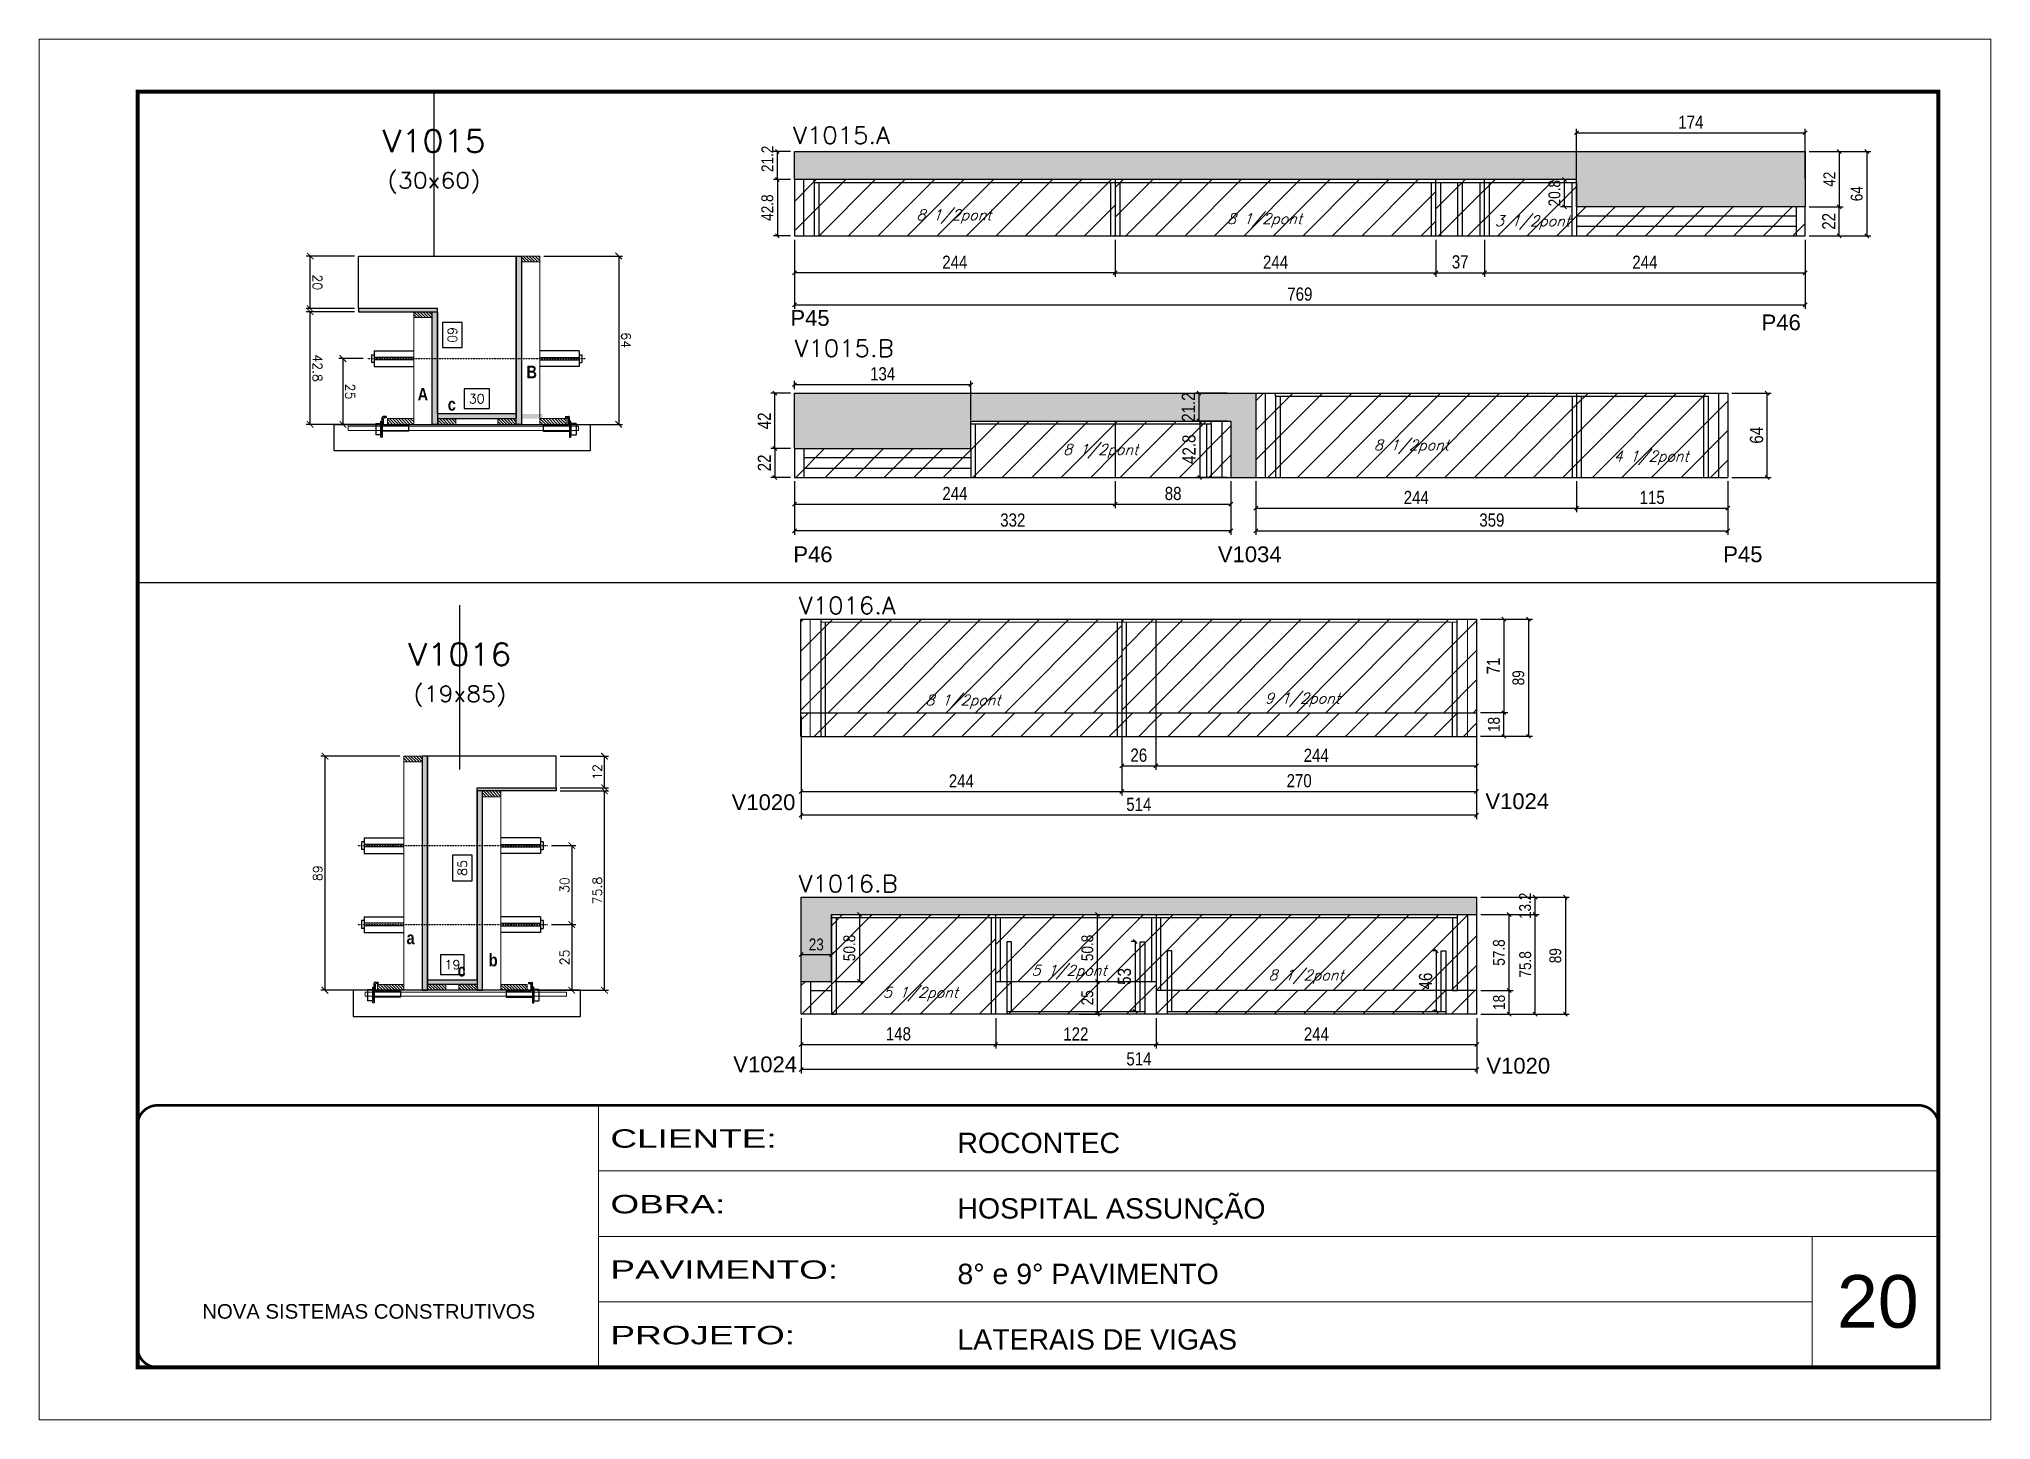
# Model space of a CAD drawing. Extents: x -20960 to -5926, y -2106 to 21915.
# Drawn here: x -7438 to -5953, y 16271 to 17321 of the extents above; entities that cross this region are included whole.
import ezdxf
from ezdxf.enums import TextEntityAlignment as Align

# ---------------------------------------------------------------- set-up
doc = ezdxf.new("R2010")
doc.units = 0
for name, pattern in [('CONTINUO', [0]), ('DASHED', [0.75, 0.5, -0.25]), ('HIDDEN', [0.375, 0.25, -0.125])]:
    doc.linetypes.add(name, pattern=pattern)
for name, color, linetype in [('5', 5, 'Continuous'), ('barrote', 251, 'Continuous'), ('COTA', 241, 'Continuous'), ('Cota Seção (2x)', 4, 'Continuous'), ('detalhes', 4, 'Continuous'), ('Painéis', 200, 'Continuous'), ('presilha', 1, 'Continuous'), ('Reaproveitamento', 251, 'Continuous'), ('SARR_2.2x7', 40, 'Continuous'), ('SARR_3.5x7', 81, 'Continuous'), ('TENSOR', 3, 'Continuous'), ('texto', 7, 'Continuous'), ('Texto de Titulo', 7, 'Continuous'), ('Texto Qtd Sarr', 242, 'Continuous')]:
    doc.layers.add(name, color=color, linetype=linetype)
for name, color, linetype, lineweight in [('CARIMBO', 255, 'Continuous', 9), ('CONCRETO', 251, 'Continuous', 25), ('Folhas', 255, 'Continuous', 9), ('Hachura', 251, 'Continuous', 9), ('Madeira', 126, 'Continuous', 18), ('Sarr 2.2x7', 40, 'Continuous', 9), ('SARRAFO DE PRESSAO', 251, 'DASHED', 9), ('SCO-___-LAJ', 2, 'Continuous', 0), ('Texto Seção', 7, 'Continuous', 15)]:
    doc.layers.add(name, color=color, linetype=linetype, lineweight=lineweight)
doc.styles.add('ARIAL', font='arial.ttf')
doc.styles.add('COTA TECNICA', font='techl___.ttf', dxfattribs={"height": 10})
doc.styles.add('COTA TECNICA-50', font='techl___.ttf', dxfattribs={"height": 9})
doc.styles.add('REGUA-120', font='ROMANS.shx', dxfattribs={"height": 15})
doc.styles.add('Romans', font='romans.shx')
doc.styles.get("Standard").update_dxf_attribs({"font": 'arial.ttf'})
doc.styles.add('TECNICA', font='techb___.ttf', dxfattribs={"height": 10})
doc.styles.add('Tecnologia', font='')
doc.styles.get('Tecnologia').set_extended_font_data('Forgotten Futurist')
doc.dimstyles.new('COTA PAINEL-50', dxfattribs={"dimtxt": 9, "dimasz": 3, "dimexe": 3, "dimexo": 3, "dimgap": 3, "dimtad": 1, "dimdec": 1, "dimzin": 12, "dimdsep": 46, "dimtxsty": 'COTA TECNICA-50', "dimblk1": 'OBLIQUE', "dimblk2": 'OBLIQUE', "dimsah": 1, "dimcen": 0.9, "dimclrd": 4, "dimclre": 4, "dimclrt": 240, "dimadec": 1, "dimazin": 3, "dimtfac": 1, "dimtdec": 1, "dimtmove": 0, "dimatfit": 3, "dimfxl": 1, "dimtolj": 1, "dimtzin": 12, "dimarcsym": 0})
doc.dimstyles.new('Cota Seção (2x)', dxfattribs={"dimtxt": 7, "dimasz": 5, "dimexe": 3, "dimexo": 3, "dimgap": 2, "dimtad": 3, "dimdec": 1, "dimlfac": 0.5, "dimzin": 12, "dimdsep": 46, "dimtxsty": 'Romans', "dimblk": 'ARCHTICK', "dimcen": 0, "dimclrd": 4, "dimclre": 4, "dimclrt": 1, "dimadec": 1, "dimazin": 3, "dimtfac": 1, "dimtdec": 1, "dimtmove": 0, "dimatfit": 3, "dimldrblk": 'OBLIQUE', "dimfxl": 1, "dimtolj": 1, "dimtzin": 12, "dimarcsym": 0})
doc.dimstyles.new('Cota Seção interna', dxfattribs={"dimtxt": 7, "dimasz": 6, "dimexe": 0.18, "dimexo": 2, "dimgap": -4, "dimtad": 3, "dimdec": 1, "dimlfac": 0.5, "dimzin": 12, "dimdsep": 46, "dimtxsty": 'Romans', "dimblk": 'ARCHTICK', "dimcen": 0.09, "dimse1": 1, "dimse2": 1, "dimsd1": 1, "dimsd2": 1, "dimclrd": 180, "dimclre": 5, "dimclrt": 1, "dimadec": 0, "dimazin": 3, "dimtfac": 1, "dimtdec": 1, "dimtofl": 0, "dimtmove": 0, "dimatfit": 3, "dimldrblk": 'ARCHTICK', "dimfxl": 1, "dimtolj": 1, "dimtzin": 0, "dimarcsym": 0})
doc.dimstyles.new('PAINEL', dxfattribs={"dimtxt": 10, "dimasz": 3, "dimexe": 3, "dimexo": 3, "dimgap": 3, "dimtad": 1, "dimdec": 1, "dimzin": 12, "dimdsep": 46, "dimtxsty": 'COTA TECNICA', "dimblk1": 'OBLIQUE', "dimblk2": 'OBLIQUE', "dimsah": 1, "dimcen": 0.9, "dimclrd": 4, "dimclre": 4, "dimclrt": 240, "dimadec": 1, "dimazin": 3, "dimtfac": 1, "dimtdec": 1, "dimtmove": 0, "dimatfit": 3, "dimfxl": 1, "dimtolj": 1, "dimtzin": 12, "dimarcsym": 0})
pattern_1 = [(45, (-146044.389, -14489.29), (-11.2253202, 11.2253202), [])]
pattern_2 = [(45, (4768.5, 1148.575), (-11.22532, 11.22532), [])]
pattern_3 = [(45, (-136023.737, -15478.209), (-11.2253202, 11.2253202), [])]
pattern_4 = [(45, (3170, 1148.575), (-11.22532, 11.22532), [])]

msp = doc.modelspace()

# ---------------------------------------------------------------- texts
at = {"layer": '5', "linetype": 'Continuous'}
for s, rotation, p in [('P45', 0.00004, (-6866.87, 17103.04)), ('P46', 359.99996, (-6127.98, 17099.66)), ('P46', 359.99996, (-6864.64, 16923.32)), ('V1034', 359.99996, (-6541.64, 16923.32)), ('P45', 359.99996, (-6157.14, 16923.32)), ('V1020', 359.99996, (-6911.55, 16734.8)), ('V1024', 359.99996, (-6338.12, 16735.58)), ('V1024', 359.99996, (-6910.29, 16535.49)), ('V1020', 359.99996, (-6337.36, 16534.45))]:
    msp.add_text(s, height=12, rotation=rotation, dxfattribs=at).set_placement(p)
at = {"layer": 'CARIMBO', "style": 'ARIAL'}
msp.add_text('20', height=40, dxfattribs=at).set_placement((-6070.64, 16341.23))
at = {"layer": 'COTA', "color": 1, "insert": (-6992, 17092.09), "char_height": 7, "attachment_point": 5, "rotation": 270.00099, "style": 'Romans'}
msp.add_mtext('\\A1;64', dxfattribs=at)
at = {"layer": 'detalhes', "style": 'TECNICA'}
for s, p in [('B', (-7067.64, 17063.12)), ('A', (-7150.47, 17046.28)), ('c', (-7127.55, 17038.58))]:
    msp.add_text(s, height=9.6, rotation=0.00099, dxfattribs=at).set_placement(p)
for s, p in [('a', (-7158.88, 16632.82)), ('b', (-7096.33, 16615.98)), ('c', (-7120.07, 16608.29))]:
    msp.add_text(s, height=9.6, dxfattribs=at).set_placement(p)
at = {"layer": 'texto', "color": 2, "char_height": 8, "attachment_point": 5, "style": 'Romans'}
for s, insert in [('{\\Q19;\\C256;8 1/2pont}', (-6742.5, 17186.12)), ('{\\Q19;\\C256;8 1/2pont}', (-6506.18, 17183.15)), ('{\\Q19;\\C256;3 1/2pont}', (-6302.42, 17181.58)), ('{\\Q19;\\C256;8 1/2pont}', (-6630.88, 17007.66)), ('{\\Q19;\\C256;8 1/2pont}', (-6394.5, 17011.12)), ('{\\Q19;\\C256;4 1/2pont}', (-6212.05, 17002.66)), ('{\\Q19;\\C256;9 1/2pont}', (-6477.39, 16818.61)), ('{\\Q19;\\C256;8 1/2pont}', (-6735.59, 16817.21)), ('{\\Q19;\\C256;5 1/2pont}', (-6654.93, 16611.66)), ('{\\Q19;\\C256;8 1/2pont}', (-6474.64, 16608.03)), ('{\\Q19;\\C256;5 1/2pont}', (-6767.95, 16594.85))]:
    msp.add_mtext(s, dxfattribs=dict(at, insert=insert))
at = {"layer": 'Texto Seção', "style": 'REGUA-120', "width": 1.05}
for s, p in [('V1015.A', (-6864.82, 17241.45)), ('V1015.B', (-6863.7, 17079.49)), ('V1016.A', (-6860.42, 16883.85)), ('V1016.B', (-6860.62, 16672.39))]:
    msp.add_text(s, height=13, dxfattribs=at).set_placement(p)

# ---------------------------------------------------------------- blocks, each defined once
blk = doc.blocks.new('9999999999')
at = {"color": 30, "linetype": 'CONTINUO'}
for p, q in [((98564.6, 34230.2), (98564.6, 34429.4)), ((98564.6, 34379.6), (99584, 34379.6)), ((98564.6, 34329.8), (99488, 34329.8)), ((99584, 34329.8), (99488, 34329.8)), ((99488, 34329.8), (99488, 34230.2)), ((98564.6, 34280), (99488, 34280))]:
    blk.add_line(p, q, dxfattribs=at)
at = {"color": 30, "linetype": 'CONTINUO', "const_width": 2}
blk.add_lwpolyline([(99584, 34230.2), (99584, 34414.4, 0.414214), (99569, 34429.4), (98229, 34429.4, 0.414214), (98214, 34414.4), (98214, 34245.2, 0.414214), (98229, 34230.2), (99584, 34230.2)], format="xyb", dxfattribs=at)
at = {"layer": 'Folhas'}
blk.add_lwpolyline([(98139, 34190.2), (99624, 34190.2), (99624, 35240.2), (98139, 35240.2)], close=True, dxfattribs=at)
at = {"layer": 'Folhas', "color": 30, "const_width": 3}
blk.add_lwpolyline([(98214, 34230.2), (99584, 34230.2), (99584, 35200.2), (98214, 35200.2)], close=True, dxfattribs=at)
at = {"color": 7, "linetype": 'Continuous', "ltscale": 5, "style": 'ARIAL'}
for s, height, p in [('ROCONTEC', 15.48, (98837.7, 34393.1)), ('HOSPITAL ASSUNÇÃO', 15.483, (98837.7, 34343.3)), ('8° e 9° PAVIMENTO', 15.483, (98837.7, 34293.5)), ('NOVA SISTEMAS CONSTRUTIVOS', 11.059, (98263.2, 34267.2)), ('LATERAIS DE VIGAS', 15.483, (98837.7, 34243.7))]:
    blk.add_text(s, height=height, dxfattribs=at).set_placement(p)
at = {"layer": 'Folhas', "color": 7, "style": 'Tecnologia', "width": 1.5}
for s, p in [('CLIENTE:', (98573.7, 34397.2)), ('OBRA:', (98573.7, 34347.3)), ('PAVIMENTO:', (98573.7, 34297.5)), ('PROJETO:', (98573.7, 34247.7))]:
    blk.add_text(s, height=14, dxfattribs=at).set_placement(p)
blk = doc.blocks.new('_Oblique')
at = {"color": 0, "linetype": 'ByBlock', "lineweight": -2}
blk.add_line((-0.5, -0.5), (0.5, 0.5), dxfattribs=at)
blk = doc.blocks.new('*D7019')
at = {"layer": 'COTA', "color": 4, "linetype": 'ByBlock', "lineweight": -2, "transparency": 16777216}
for p, q in [((-6091.8, 17193.5), (-6065.9, 17193.5)), ((-6068.9, 17171.5), (-6068.9, 17193.5)), ((-6091.8, 17171.5), (-6065.9, 17171.5))]:
    blk.add_line(p, q, dxfattribs=at)
at = {"layer": 'Defpoints', "color": 0, "linetype": 'ByBlock', "transparency": 16777216}
for p in [(-6094.8, 17193.5), (-6068.9, 17193.5), (-6094.8, 17171.5)]:
    blk.add_point(p, dxfattribs=at)
at = {"layer": 'COTA', "color": 4, "linetype": 'ByBlock', "lineweight": -2, "transparency": 16777216, "xscale": 3, "yscale": 3, "zscale": 3}
for p, rotation in [((-6068.9, 17193.5), 90), ((-6068.9, 17171.5), 270)]:
    blk.add_blockref('_Oblique', p, dxfattribs=dict(at, rotation=rotation))
at = {"layer": 'COTA', "color": 240, "linetype": 'ByBlock', "transparency": 16777216, "insert": (-6076.9, 17182.5), "char_height": 10, "attachment_point": 5, "rotation": 90, "style": 'COTA TECNICA'}
blk.add_mtext('\\A1;22', dxfattribs=at)
blk = doc.blocks.new('*D7020')
at = {"layer": 'COTA', "color": 4, "linetype": 'ByBlock', "lineweight": -2, "transparency": 16777216}
for p, q in [((-6863.8, 17168.5), (-6863.8, 17140.4)), ((-6619.8, 17168.5), (-6619.8, 17140.4)), ((-6619.8, 17143.4), (-6863.8, 17143.4))]:
    blk.add_line(p, q, dxfattribs=at)
at = {"layer": 'Defpoints', "color": 0, "linetype": 'ByBlock', "transparency": 16777216}
for p in [(-6863.8, 17171.5), (-6619.8, 17171.5), (-6863.8, 17143.4)]:
    blk.add_point(p, dxfattribs=at)
at = {"layer": 'COTA', "color": 4, "linetype": 'ByBlock', "lineweight": -2, "transparency": 16777216, "xscale": 3, "yscale": 3, "zscale": 3, "rotation": 180}
blk.add_blockref('_Oblique', (-6863.8, 17143.4), dxfattribs=at)
at = {"layer": 'COTA', "color": 4, "linetype": 'ByBlock', "lineweight": -2, "transparency": 16777216, "xscale": 3, "yscale": 3, "zscale": 3}
blk.add_blockref('_Oblique', (-6619.8, 17143.4), dxfattribs=at)
at = {"layer": 'COTA', "color": 240, "linetype": 'ByBlock', "transparency": 16777216, "insert": (-6741.8, 17151.4), "char_height": 10, "attachment_point": 5, "style": 'COTA TECNICA'}
blk.add_mtext('\\A1;244', dxfattribs=at)
blk = doc.blocks.new('*D7021')
at = {"layer": 'COTA', "color": 4, "linetype": 'ByBlock', "lineweight": -2, "transparency": 16777216}
for p, q in [((-6619.8, 17168.5), (-6619.8, 17140.4)), ((-6375.8, 17168.5), (-6375.8, 17140.4)), ((-6619.8, 17143.4), (-6375.8, 17143.4))]:
    blk.add_line(p, q, dxfattribs=at)
at = {"layer": 'Defpoints', "color": 0, "linetype": 'ByBlock', "transparency": 16777216}
for p in [(-6619.8, 17171.5), (-6375.8, 17171.5), (-6375.8, 17143.4)]:
    blk.add_point(p, dxfattribs=at)
at = {"layer": 'COTA', "color": 4, "linetype": 'ByBlock', "lineweight": -2, "transparency": 16777216, "xscale": 3, "yscale": 3, "zscale": 3, "rotation": 180}
blk.add_blockref('_Oblique', (-6619.8, 17143.4), dxfattribs=at)
at = {"layer": 'COTA', "color": 4, "linetype": 'ByBlock', "lineweight": -2, "transparency": 16777216, "xscale": 3, "yscale": 3, "zscale": 3}
blk.add_blockref('_Oblique', (-6375.8, 17143.4), dxfattribs=at)
at = {"layer": 'COTA', "color": 240, "linetype": 'ByBlock', "transparency": 16777216, "insert": (-6497.8, 17151.4), "char_height": 10, "attachment_point": 5, "style": 'COTA TECNICA'}
blk.add_mtext('\\A1;244', dxfattribs=at)
blk = doc.blocks.new('*D7022')
at = {"layer": 'COTA', "color": 4, "linetype": 'ByBlock', "lineweight": -2, "transparency": 16777216}
for p, q in [((-6375.8, 17168.5), (-6375.8, 17140.4)), ((-6338.8, 17168.5), (-6338.8, 17140.4)), ((-6375.8, 17143.4), (-6338.8, 17143.4))]:
    blk.add_line(p, q, dxfattribs=at)
at = {"layer": 'Defpoints', "color": 0, "linetype": 'ByBlock', "transparency": 16777216}
for p in [(-6375.8, 17171.5), (-6338.8, 17171.5), (-6338.8, 17143.4)]:
    blk.add_point(p, dxfattribs=at)
at = {"layer": 'COTA', "color": 4, "linetype": 'ByBlock', "lineweight": -2, "transparency": 16777216, "xscale": 3, "yscale": 3, "zscale": 3, "rotation": 180}
blk.add_blockref('_Oblique', (-6375.8, 17143.4), dxfattribs=at)
at = {"layer": 'COTA', "color": 4, "linetype": 'ByBlock', "lineweight": -2, "transparency": 16777216, "xscale": 3, "yscale": 3, "zscale": 3}
blk.add_blockref('_Oblique', (-6338.8, 17143.4), dxfattribs=at)
at = {"layer": 'COTA', "color": 240, "linetype": 'ByBlock', "transparency": 16777216, "insert": (-6357.3, 17151.6), "char_height": 10, "attachment_point": 5, "style": 'COTA TECNICA'}
blk.add_mtext('\\A1;37', dxfattribs=at)
blk = doc.blocks.new('*D7023')
at = {"layer": 'COTA', "color": 4, "linetype": 'ByBlock', "lineweight": -2, "transparency": 16777216}
for p, q in [((-6863.8, 17168.5), (-6863.8, 17116)), ((-6094.8, 17168.5), (-6094.8, 17116)), ((-6863.8, 17119), (-6094.8, 17119))]:
    blk.add_line(p, q, dxfattribs=at)
at = {"layer": 'Defpoints', "color": 0, "linetype": 'ByBlock', "transparency": 16777216}
for p in [(-6863.8, 17171.5), (-6094.8, 17171.5), (-6094.8, 17119)]:
    blk.add_point(p, dxfattribs=at)
at = {"layer": 'COTA', "color": 4, "linetype": 'ByBlock', "lineweight": -2, "transparency": 16777216, "xscale": 3, "yscale": 3, "zscale": 3, "rotation": 180}
blk.add_blockref('_Oblique', (-6863.8, 17119), dxfattribs=at)
at = {"layer": 'COTA', "color": 4, "linetype": 'ByBlock', "lineweight": -2, "transparency": 16777216, "xscale": 3, "yscale": 3, "zscale": 3}
blk.add_blockref('_Oblique', (-6094.8, 17119), dxfattribs=at)
at = {"layer": 'COTA', "color": 240, "linetype": 'ByBlock', "transparency": 16777216, "insert": (-6479.3, 17127.1), "char_height": 10, "attachment_point": 5, "style": 'COTA TECNICA'}
blk.add_mtext('\\A1;769', dxfattribs=at)
blk = doc.blocks.new('*D7024')
at = {"layer": 'COTA', "color": 4, "linetype": 'ByBlock', "lineweight": -2, "transparency": 16777216}
for p, q in [((-6271.8, 17214.3), (-6281, 17214.3)), ((-6278, 17193.5), (-6278, 17214.3)), ((-6271.8, 17193.5), (-6281, 17193.5))]:
    blk.add_line(p, q, dxfattribs=at)
at = {"layer": 'Defpoints', "color": 0, "linetype": 'ByBlock', "transparency": 16777216}
for p in [(-6278, 17214.3), (-6268.8, 17214.3), (-6268.8, 17193.5)]:
    blk.add_point(p, dxfattribs=at)
at = {"layer": 'COTA', "color": 4, "linetype": 'ByBlock', "lineweight": -2, "transparency": 16777216, "xscale": 3, "yscale": 3, "zscale": 3}
for p, rotation in [((-6278, 17214.3), 90), ((-6278, 17193.5), 270)]:
    blk.add_blockref('_Oblique', p, dxfattribs=dict(at, rotation=rotation))
at = {"layer": 'COTA', "color": 240, "linetype": 'ByBlock', "transparency": 16777216, "insert": (-6285.6, 17203.9), "char_height": 9, "attachment_point": 5, "rotation": 90, "style": 'COTA TECNICA-50'}
blk.add_mtext('\\A1;20.8', dxfattribs=at)
blk = doc.blocks.new('*D7025')
at = {"layer": 'COTA', "color": 4, "linetype": 'ByBlock', "lineweight": -2, "transparency": 16777216}
for p, q in [((-6091.8, 17235.5), (-6065.9, 17235.5)), ((-6068.9, 17235.5), (-6068.9, 17193.5)), ((-6091.8, 17193.5), (-6065.9, 17193.5))]:
    blk.add_line(p, q, dxfattribs=at)
at = {"layer": 'Defpoints', "color": 0, "linetype": 'ByBlock', "transparency": 16777216}
for p in [(-6094.8, 17235.5), (-6094.8, 17193.5), (-6068.9, 17193.5)]:
    blk.add_point(p, dxfattribs=at)
at = {"layer": 'COTA', "color": 4, "linetype": 'ByBlock', "lineweight": -2, "transparency": 16777216, "xscale": 3, "yscale": 3, "zscale": 3}
for p, rotation in [((-6068.9, 17235.5), 90), ((-6068.9, 17193.5), 270)]:
    blk.add_blockref('_Oblique', p, dxfattribs=dict(at, rotation=rotation))
at = {"layer": 'COTA', "color": 240, "linetype": 'ByBlock', "transparency": 16777216, "insert": (-6076.5, 17214.5), "char_height": 9, "attachment_point": 5, "rotation": 90, "style": 'COTA TECNICA-50'}
blk.add_mtext('\\A1;42', dxfattribs=at)
blk = doc.blocks.new('*D6993')
at = {"layer": 'COTA', "color": 4, "linetype": 'ByBlock', "lineweight": -2, "transparency": 16777216}
for p, q in [((-6091.8, 17235.5), (-6045, 17235.5)), ((-6048, 17235.5), (-6048, 17171.5)), ((-6091.8, 17171.5), (-6045, 17171.5))]:
    blk.add_line(p, q, dxfattribs=at)
at = {"layer": 'Defpoints', "color": 0, "linetype": 'ByBlock', "transparency": 16777216}
for p in [(-6094.8, 17235.5), (-6094.8, 17171.5), (-6048, 17171.5)]:
    blk.add_point(p, dxfattribs=at)
at = {"layer": 'COTA', "color": 4, "linetype": 'ByBlock', "lineweight": -2, "transparency": 16777216, "xscale": 3, "yscale": 3, "zscale": 3}
for p, rotation in [((-6048, 17235.5), 90), ((-6048, 17171.5), 270)]:
    blk.add_blockref('_Oblique', p, dxfattribs=dict(at, rotation=rotation))
at = {"layer": 'COTA', "color": 240, "linetype": 'ByBlock', "transparency": 16777216, "insert": (-6055.6, 17203.5), "char_height": 9, "attachment_point": 5, "rotation": 90, "style": 'COTA TECNICA-50'}
blk.add_mtext('\\A1;64', dxfattribs=at)
blk = doc.blocks.new('*D7026')
at = {"layer": 'COTA', "color": 4, "linetype": 'ByBlock', "lineweight": -2, "transparency": 16777216}
for p, q in [((-6866.8, 17214.3), (-6879.8, 17214.3)), ((-6876.8, 17214.3), (-6876.8, 17171.5)), ((-6866.8, 17171.5), (-6879.8, 17171.5))]:
    blk.add_line(p, q, dxfattribs=at)
at = {"layer": 'Defpoints', "color": 0, "linetype": 'ByBlock', "transparency": 16777216}
for p in [(-6863.8, 17214.3), (-6876.8, 17171.5), (-6863.8, 17171.5)]:
    blk.add_point(p, dxfattribs=at)
at = {"layer": 'COTA', "color": 4, "linetype": 'ByBlock', "lineweight": -2, "transparency": 16777216, "xscale": 3, "yscale": 3, "zscale": 3}
for p, rotation in [((-6876.8, 17214.3), 90), ((-6876.8, 17171.5), 270)]:
    blk.add_blockref('_Oblique', p, dxfattribs=dict(at, rotation=rotation))
at = {"layer": 'COTA', "color": 240, "linetype": 'ByBlock', "transparency": 16777216, "insert": (-6884.4, 17192.9), "char_height": 9, "attachment_point": 5, "rotation": 90, "style": 'COTA TECNICA-50'}
blk.add_mtext('\\A1;42.8', dxfattribs=at)
blk = doc.blocks.new('*D7027')
at = {"layer": 'COTA', "color": 4, "linetype": 'ByBlock', "lineweight": -2, "transparency": 16777216}
for p, q in [((-6866.8, 17235.5), (-6879.8, 17235.5)), ((-6876.8, 17214.3), (-6876.8, 17235.5)), ((-6866.8, 17214.3), (-6879.8, 17214.3))]:
    blk.add_line(p, q, dxfattribs=at)
at = {"layer": 'Defpoints', "color": 0, "linetype": 'ByBlock', "transparency": 16777216}
for p in [(-6876.8, 17235.5), (-6863.8, 17235.5), (-6863.8, 17214.3)]:
    blk.add_point(p, dxfattribs=at)
at = {"layer": 'COTA', "color": 4, "linetype": 'ByBlock', "lineweight": -2, "transparency": 16777216, "xscale": 3, "yscale": 3, "zscale": 3}
for p, rotation in [((-6876.8, 17235.5), 90), ((-6876.8, 17214.3), 270)]:
    blk.add_blockref('_Oblique', p, dxfattribs=dict(at, rotation=rotation))
at = {"layer": 'COTA', "color": 240, "linetype": 'ByBlock', "transparency": 16777216, "insert": (-6884.4, 17230), "char_height": 9, "attachment_point": 5, "rotation": 90, "style": 'COTA TECNICA-50'}
blk.add_mtext('\\A1;21.2', dxfattribs=at)
blk = doc.blocks.new('*D7028')
at = {"layer": 'COTA', "color": 4, "lineweight": -2, "ltscale": 25, "transparency": 16777216}
for p, q in [((-6338.8, 17168.5), (-6338.8, 17140.4)), ((-6094.8, 17168.5), (-6094.8, 17140.4)), ((-6338.8, 17143.4), (-6094.8, 17143.4))]:
    blk.add_line(p, q, dxfattribs=at)
at = {"layer": 'Defpoints', "color": 0, "ltscale": 25, "transparency": 16777216}
for p in [(-6338.8, 17171.5), (-6094.8, 17171.5), (-6094.8, 17143.4)]:
    blk.add_point(p, dxfattribs=at)
at = {"layer": 'COTA', "color": 4, "lineweight": -2, "ltscale": 25, "transparency": 16777216, "xscale": 3, "yscale": 3, "zscale": 3, "rotation": 180}
blk.add_blockref('_Oblique', (-6338.8, 17143.4), dxfattribs=at)
at = {"layer": 'COTA', "color": 4, "lineweight": -2, "ltscale": 25, "transparency": 16777216, "xscale": 3, "yscale": 3, "zscale": 3}
blk.add_blockref('_Oblique', (-6094.8, 17143.4), dxfattribs=at)
at = {"layer": 'COTA', "color": 240, "ltscale": 25, "transparency": 16777216, "insert": (-6216.8, 17151.4), "char_height": 10, "attachment_point": 5, "style": 'COTA TECNICA'}
blk.add_mtext('\\A1;244', dxfattribs=at)
blk = doc.blocks.new('*D7029')
at = {"layer": 'COTA', "color": 4, "lineweight": -2, "ltscale": 25, "transparency": 16777216}
for p, q in [((-6268.8, 17215.1), (-6268.8, 17252.9)), ((-6268.8, 17249.9), (-6094.8, 17249.9)), ((-6094.8, 17215.1), (-6094.8, 17252.9))]:
    blk.add_line(p, q, dxfattribs=at)
at = {"layer": 'Defpoints', "color": 0, "ltscale": 25, "transparency": 16777216}
for p in [(-6094.8, 17249.9), (-6268.8, 17212.1), (-6094.8, 17212.1)]:
    blk.add_point(p, dxfattribs=at)
at = {"layer": 'COTA', "color": 4, "lineweight": -2, "ltscale": 25, "transparency": 16777216, "xscale": 3, "yscale": 3, "zscale": 3, "rotation": 180}
blk.add_blockref('_Oblique', (-6268.8, 17249.9), dxfattribs=at)
at = {"layer": 'COTA', "color": 4, "lineweight": -2, "ltscale": 25, "transparency": 16777216, "xscale": 3, "yscale": 3, "zscale": 3}
blk.add_blockref('_Oblique', (-6094.8, 17249.9), dxfattribs=at)
at = {"layer": 'COTA', "color": 240, "ltscale": 25, "transparency": 16777216, "insert": (-6181.8, 17257.9), "char_height": 10, "attachment_point": 5, "style": 'COTA TECNICA'}
blk.add_mtext('\\A1;174', dxfattribs=at)
blk = doc.blocks.new('titulo1')
at = {"layer": 'Defpoints', "color": 252, "linetype": 'HIDDEN', "ltscale": 2}
blk.add_line((0, 0), (0, 125), dxfattribs=at)
at = {"layer": 'Defpoints', "style": 'Romans', "oblique": 15}
blk.add_attdef('FOLHA', text='', height=10, dxfattribs=at).set_placement((0, 15.6), align=Align.MIDDLE_CENTER)
at = {"layer": 'Texto Qtd Sarr', "color": 3, "style": 'Romans', "oblique": 15}
for tag, height, p in [('TITULO', 17, (0, 71.4)), ('SEÇÃO', 12, (0, 41.5))]:
    blk.add_attdef(tag, text='', height=height, dxfattribs=at).set_placement(p, align=Align.MIDDLE_CENTER)
blk = doc.blocks.new('_ArchTick')
at = {"color": 0, "linetype": 'ByBlock', "const_width": 0.15}
blk.add_lwpolyline([(-0.5, -0.5), (0.5, 0.5)], dxfattribs=at)
blk = doc.blocks.new('*D6987')
at = {"layer": 'COTA', "color": 4, "lineweight": -2, "transparency": 16777216}
for p, q in [((-7198.5, 17113.7), (-7235.2, 17113.7)), ((-7232.2, 17028.1), (-7232.2, 17113.7)), ((-7180.9, 17028.1), (-7235.2, 17028.1))]:
    blk.add_line(p, q, dxfattribs=at)
at = {"layer": 'Defpoints', "color": 0, "transparency": 16777216}
for p in [(-7232.2, 17113.7), (-7195.5, 17113.7), (-7177.9, 17028.1)]:
    blk.add_point(p, dxfattribs=at)
at = {"layer": 'COTA', "color": 4, "lineweight": -2, "transparency": 16777216, "xscale": 5, "yscale": 5, "zscale": 5}
for p, rotation in [((-7232.2, 17113.7), 90.00098738421937), ((-7232.2, 17028.1), 270.0009873842193)]:
    blk.add_blockref('_ArchTick', p, dxfattribs=dict(at, rotation=rotation))
at = {"layer": 'COTA', "color": 1, "transparency": 16777216, "insert": (-7226.7, 17070.9), "char_height": 7, "attachment_point": 5, "rotation": 270.001, "style": 'Romans'}
blk.add_mtext('\\A1;42.8', dxfattribs=at)
blk = doc.blocks.new('*D6988')
at = {"layer": 'COTA', "color": 4, "lineweight": -2, "transparency": 16777216}
for p, q in [((-7198.5, 17156.1), (-7235.2, 17156.1)), ((-7232.2, 17116.1), (-7232.2, 17156.1)), ((-7198.5, 17116.1), (-7235.2, 17116.1))]:
    blk.add_line(p, q, dxfattribs=at)
at = {"layer": 'Defpoints', "color": 0, "transparency": 16777216}
for p in [(-7232.2, 17156.1), (-7195.5, 17156.1), (-7195.5, 17116.1)]:
    blk.add_point(p, dxfattribs=at)
at = {"layer": 'COTA', "color": 4, "lineweight": -2, "transparency": 16777216, "xscale": 5, "yscale": 5, "zscale": 5}
for p, rotation in [((-7232.2, 17156.1), 90.00098738421937), ((-7232.2, 17116.1), 270.0009873842193)]:
    blk.add_blockref('_ArchTick', p, dxfattribs=dict(at, rotation=rotation))
at = {"layer": 'COTA', "color": 1, "transparency": 16777216, "insert": (-7226.7, 17136.1), "char_height": 7, "attachment_point": 5, "rotation": 270.001, "style": 'Romans'}
blk.add_mtext('\\A1;20', dxfattribs=at)
blk = doc.blocks.new('*D6989')
at = {"layer": 'Cota Seção (2x)', "color": 180, "lineweight": -2, "transparency": 16777216}
for p, q in [((-7131.5, 17105.6), (-7131.5, 17086.6)), ((-7116.5, 17105.6), (-7131.5, 17105.6)), ((-7116.5, 17086.6), (-7116.5, 17105.6)), ((-7131.5, 17086.6), (-7116.5, 17086.6))]:
    blk.add_line(p, q, dxfattribs=at)
at = {"layer": 'Defpoints', "color": 0, "transparency": 16777216}
for p in [(-7135.5, 17156.1), (-7135.5, 17156.1), (-7135.5, 17036.1)]:
    blk.add_point(p, dxfattribs=at)
at = {"layer": 'Cota Seção (2x)', "color": 1, "transparency": 16777216, "insert": (-7124, 17096.1), "char_height": 7, "attachment_point": 5, "rotation": 270.001, "style": 'Romans'}
blk.add_mtext('\\A1;60', dxfattribs=at)
blk = doc.blocks.new('PRESILHA METÁLICA 1')
at = {"layer": 'presilha'}
for p, q in [((0, 13), (6, 13)), ((0, 13), (0, 0)), ((6, 0), (0, 0)), ((6, 15.5), (7.5, 15.5)), ((6, -2.5), (6, 15.5)), ((6, 13), (6, 0)), ((7.5, 10.6), (7.5, 19.9)), ((7.5, 15.5), (7.5, -2.5)), ((37.5, 4.1), (7.5, 4.1)), ((12, 21), (8.6, 21)), ((9, 11.6), (9, 18.9)), ((12, 19.5), (9.6, 19.5)), ((37.5, 11), (9.6, 11)), ((12, 21), (12, 19.5)), ((37.5, 11), (37.5, 4.1)), ((7.5, -2.5), (6, -2.5))]:
    blk.add_line(p, q, dxfattribs=at)
for centre, radius, start, end in [((8.6, 19.9), 1.14, 90, 180), ((9.6, 18.9), 0.57, 90, 180), ((9.6, 11.6), 0.57, 180, 270)]:
    blk.add_arc(centre, radius, start, end, dxfattribs=at)
blk = doc.blocks.new('*D7017')
at = {"layer": 'COTA', "color": 4, "lineweight": -2, "transparency": 16777216}
for p, q in [((-7191.8, 17078.1), (-7210.3, 17078.1)), ((-7207.3, 17078.1), (-7207.3, 17028.1)), ((-7191.8, 17028.1), (-7210.3, 17028.1))]:
    blk.add_line(p, q, dxfattribs=at)
at = {"layer": 'Defpoints', "color": 0, "transparency": 16777216}
for p in [(-7188.8, 17078.1), (-7207.3, 17028.1), (-7188.8, 17028.1)]:
    blk.add_point(p, dxfattribs=at)
at = {"layer": 'COTA', "color": 4, "lineweight": -2, "transparency": 16777216, "xscale": 5, "yscale": 5, "zscale": 5}
for p, rotation in [((-7207.3, 17078.1), 90.00098738421937), ((-7207.3, 17028.1), 270.0009873842193)]:
    blk.add_blockref('_ArchTick', p, dxfattribs=dict(at, rotation=rotation))
at = {"layer": 'COTA', "color": 1, "transparency": 16777216, "insert": (-7201.8, 17053.1), "char_height": 7, "attachment_point": 5, "rotation": 270.001, "style": 'Romans'}
blk.add_mtext('\\A1;25', dxfattribs=at)
blk = doc.blocks.new('*D7018')
at = {"layer": 'Cota Seção (2x)', "color": 180, "lineweight": -2, "transparency": 16777216}
for p, q in [((-7095.8, 17055.1), (-7115.1, 17055.1)), ((-7115.1, 17055.1), (-7115.1, 17040.1)), ((-7095.8, 17040.1), (-7095.8, 17055.1)), ((-7115.1, 17040.1), (-7095.8, 17040.1))]:
    blk.add_line(p, q, dxfattribs=at)
at = {"layer": 'Defpoints', "color": 0, "transparency": 16777216}
for p in [(-7135.5, 17036.1), (-7075.5, 17036.1), (-7075.5, 17036.1)]:
    blk.add_point(p, dxfattribs=at)
at = {"layer": 'Cota Seção (2x)', "color": 1, "transparency": 16777216, "insert": (-7105.5, 17047.6), "char_height": 7, "attachment_point": 5, "style": 'Romans'}
blk.add_mtext('\\A1;30', dxfattribs=at)
blk = doc.blocks.new('*D6990')
at = {"layer": 'COTA', "color": 4, "lineweight": -2, "transparency": 16777216}
for p, q in [((-7042, 16749.4), (-7005.3, 16749.4)), ((-7008.3, 16597.8), (-7008.3, 16749.4)), ((-7059.6, 16597.8), (-7005.3, 16597.8))]:
    blk.add_line(p, q, dxfattribs=at)
at = {"layer": 'Defpoints', "color": 0, "transparency": 16777216}
for p in [(-7045, 16749.4), (-7008.3, 16749.4), (-7062.6, 16597.8)]:
    blk.add_point(p, dxfattribs=at)
at = {"layer": 'COTA', "color": 4, "lineweight": -2, "transparency": 16777216, "xscale": 5, "yscale": 5, "zscale": 5}
for p, rotation in [((-7008.3, 16749.4), 90), ((-7008.3, 16597.8), 270)]:
    blk.add_blockref('_ArchTick', p, dxfattribs=dict(at, rotation=rotation))
at = {"layer": 'COTA', "color": 1, "transparency": 16777216, "insert": (-7013.8, 16673.6), "char_height": 7, "attachment_point": 5, "rotation": 90, "style": 'Romans'}
blk.add_mtext('\\A1;75.8', dxfattribs=at)
blk = doc.blocks.new('*D6991')
at = {"layer": 'COTA', "color": 4, "lineweight": -2, "transparency": 16777216}
for p, q in [((-7042, 16775.8), (-7005.3, 16775.8)), ((-7008.3, 16751.8), (-7008.3, 16775.8)), ((-7042, 16751.8), (-7005.3, 16751.8))]:
    blk.add_line(p, q, dxfattribs=at)
at = {"layer": 'Defpoints', "color": 0, "transparency": 16777216}
for p in [(-7045, 16775.8), (-7008.3, 16775.8), (-7045, 16751.8)]:
    blk.add_point(p, dxfattribs=at)
at = {"layer": 'COTA', "color": 4, "lineweight": -2, "transparency": 16777216, "xscale": 5, "yscale": 5, "zscale": 5}
for p, rotation in [((-7008.3, 16775.8), 90), ((-7008.3, 16751.8), 270)]:
    blk.add_blockref('_ArchTick', p, dxfattribs=dict(at, rotation=rotation))
at = {"layer": 'COTA', "color": 1, "transparency": 16777216, "insert": (-7013.8, 16763.8), "char_height": 7, "attachment_point": 5, "rotation": 90, "style": 'Romans'}
blk.add_mtext('\\A1;12', dxfattribs=at)
blk = doc.blocks.new('*D6992')
at = {"layer": 'Cota Seção (2x)', "color": 180, "lineweight": -2, "transparency": 16777216}
for p, q in [((-7109, 16700.5), (-7124, 16700.5)), ((-7124, 16700.5), (-7124, 16681.1)), ((-7109, 16681.1), (-7109, 16700.5)), ((-7124, 16681.1), (-7109, 16681.1))]:
    blk.add_line(p, q, dxfattribs=at)
at = {"layer": 'Defpoints', "color": 0, "transparency": 16777216}
for p in [(-7105, 16775.8), (-7105, 16775.8), (-7105, 16605.8)]:
    blk.add_point(p, dxfattribs=at)
at = {"layer": 'Cota Seção (2x)', "color": 1, "transparency": 16777216, "insert": (-7116.5, 16690.8), "char_height": 7, "attachment_point": 5, "rotation": 90, "style": 'Romans'}
blk.add_mtext('\\A1;85', dxfattribs=at)
blk = doc.blocks.new('*D6982')
at = {"layer": 'Cota Seção (2x)', "color": 180, "lineweight": -2, "transparency": 16777216}
for p, q in [((-7115, 16624.8), (-7133, 16624.8)), ((-7133, 16624.8), (-7133, 16609.8)), ((-7115, 16609.8), (-7115, 16624.8)), ((-7133, 16609.8), (-7115, 16609.8))]:
    blk.add_line(p, q, dxfattribs=at)
at = {"layer": 'Defpoints', "color": 0, "transparency": 16777216}
for p in [(-7105, 16605.8), (-7143, 16597.8), (-7105, 16597.8)]:
    blk.add_point(p, dxfattribs=at)
at = {"layer": 'Cota Seção (2x)', "color": 1, "transparency": 16777216, "insert": (-7124, 16617.3), "char_height": 7, "attachment_point": 5, "style": 'Romans'}
blk.add_mtext('\\A1;19', dxfattribs=at)
blk = doc.blocks.new('*D6983')
at = {"layer": 'COTA', "color": 4, "lineweight": -2, "transparency": 16777216}
for p, q in [((-7164, 16775.8), (-7224, 16775.8)), ((-7221, 16775.8), (-7221, 16597.8)), ((-7164, 16597.8), (-7224, 16597.8))]:
    blk.add_line(p, q, dxfattribs=at)
at = {"layer": 'Defpoints', "color": 0, "transparency": 16777216}
for p in [(-7161, 16775.8), (-7221, 16597.8), (-7161, 16597.8)]:
    blk.add_point(p, dxfattribs=at)
at = {"layer": 'COTA', "color": 4, "lineweight": -2, "transparency": 16777216, "xscale": 5, "yscale": 5, "zscale": 5}
for p, rotation in [((-7221, 16775.8), 90), ((-7221, 16597.8), 270)]:
    blk.add_blockref('_ArchTick', p, dxfattribs=dict(at, rotation=rotation))
at = {"layer": 'COTA', "color": 1, "transparency": 16777216, "insert": (-7226.5, 16686.8), "char_height": 7, "attachment_point": 5, "rotation": 90, "style": 'Romans'}
blk.add_mtext('\\A1;89', dxfattribs=at)
blk = doc.blocks.new('*D6984')
at = {"layer": 'COTA', "color": 4, "lineweight": -2, "transparency": 16777216}
for p, q in [((-7048.7, 16647.8), (-7030.2, 16647.8)), ((-7033.2, 16647.8), (-7033.2, 16597.8)), ((-7048.7, 16597.8), (-7030.2, 16597.8))]:
    blk.add_line(p, q, dxfattribs=at)
at = {"layer": 'Defpoints', "color": 0, "transparency": 16777216}
for p in [(-7051.7, 16647.8), (-7051.7, 16597.8), (-7033.2, 16597.8)]:
    blk.add_point(p, dxfattribs=at)
at = {"layer": 'COTA', "color": 4, "lineweight": -2, "transparency": 16777216, "xscale": 5, "yscale": 5, "zscale": 5}
for p, rotation in [((-7033.2, 16647.8), 90), ((-7033.2, 16597.8), 270)]:
    blk.add_blockref('_ArchTick', p, dxfattribs=dict(at, rotation=rotation))
at = {"layer": 'COTA', "color": 1, "transparency": 16777216, "insert": (-7038.7, 16622.8), "char_height": 7, "attachment_point": 5, "rotation": 90, "style": 'Romans'}
blk.add_mtext('\\A1;25', dxfattribs=at)
blk = doc.blocks.new('*D7004')
at = {"layer": 'COTA', "color": 4, "linetype": 'ByBlock', "lineweight": -2, "transparency": 16777216}
for p, q in [((-6866.7, 17009.8), (-6881.7, 17009.8)), ((-6878.7, 17009.8), (-6878.7, 16987.8)), ((-6866.7, 16987.8), (-6881.7, 16987.8))]:
    blk.add_line(p, q, dxfattribs=at)
at = {"layer": 'Defpoints', "color": 0, "linetype": 'ByBlock', "transparency": 16777216}
for p in [(-6863.7, 17009.8), (-6878.7, 16987.8), (-6863.7, 16987.8)]:
    blk.add_point(p, dxfattribs=at)
at = {"layer": 'COTA', "color": 4, "linetype": 'ByBlock', "lineweight": -2, "transparency": 16777216, "xscale": 3, "yscale": 3, "zscale": 3}
for p, rotation in [((-6878.7, 17009.8), 90), ((-6878.7, 16987.8), 270)]:
    blk.add_blockref('_Oblique', p, dxfattribs=dict(at, rotation=rotation))
at = {"layer": 'COTA', "color": 240, "linetype": 'ByBlock', "transparency": 16777216, "insert": (-6886.7, 16998.8), "char_height": 10, "attachment_point": 5, "rotation": 90, "style": 'COTA TECNICA'}
blk.add_mtext('\\A1;22', dxfattribs=at)
blk = doc.blocks.new('*D7005')
at = {"layer": 'COTA', "color": 4, "linetype": 'ByBlock', "lineweight": -2, "transparency": 16777216}
for p, q in [((-6534.7, 17030.6), (-6558.5, 17030.6)), ((-6555.5, 17030.6), (-6555.5, 16987.8)), ((-6534.7, 16987.8), (-6558.5, 16987.8))]:
    blk.add_line(p, q, dxfattribs=at)
at = {"layer": 'Defpoints', "color": 0, "linetype": 'ByBlock', "transparency": 16777216}
for p in [(-6531.7, 17030.6), (-6555.5, 16987.8), (-6531.7, 16987.8)]:
    blk.add_point(p, dxfattribs=at)
at = {"layer": 'COTA', "color": 4, "linetype": 'ByBlock', "lineweight": -2, "transparency": 16777216, "xscale": 3, "yscale": 3, "zscale": 3}
for p, rotation in [((-6555.5, 17030.6), 90), ((-6555.5, 16987.8), 270)]:
    blk.add_blockref('_Oblique', p, dxfattribs=dict(at, rotation=rotation))
at = {"layer": 'COTA', "color": 240, "linetype": 'ByBlock', "transparency": 16777216, "insert": (-6563.6, 17009.2), "char_height": 10, "attachment_point": 5, "rotation": 90, "style": 'COTA TECNICA'}
blk.add_mtext('\\A1;42.8', dxfattribs=at)
blk = doc.blocks.new('*D7006')
at = {"layer": 'COTA', "color": 4, "linetype": 'ByBlock', "lineweight": -2, "transparency": 16777216}
for p, q in [((-6512.7, 16984.8), (-6512.7, 16961.4)), ((-6268.7, 16984.8), (-6268.7, 16961.4)), ((-6512.7, 16964.4), (-6268.7, 16964.4))]:
    blk.add_line(p, q, dxfattribs=at)
at = {"layer": 'Defpoints', "color": 0, "linetype": 'ByBlock', "transparency": 16777216}
for p in [(-6512.7, 16987.8), (-6268.7, 16987.8), (-6268.7, 16964.4)]:
    blk.add_point(p, dxfattribs=at)
at = {"layer": 'COTA', "color": 4, "linetype": 'ByBlock', "lineweight": -2, "transparency": 16777216, "xscale": 3, "yscale": 3, "zscale": 3, "rotation": 180}
blk.add_blockref('_Oblique', (-6512.7, 16964.4), dxfattribs=at)
at = {"layer": 'COTA', "color": 4, "linetype": 'ByBlock', "lineweight": -2, "transparency": 16777216, "xscale": 3, "yscale": 3, "zscale": 3}
blk.add_blockref('_Oblique', (-6268.7, 16964.4), dxfattribs=at)
at = {"layer": 'COTA', "color": 240, "linetype": 'ByBlock', "transparency": 16777216, "insert": (-6390.7, 16972.5), "char_height": 10, "attachment_point": 5, "style": 'COTA TECNICA'}
blk.add_mtext('\\A1;244', dxfattribs=at)
blk = doc.blocks.new('*D7007')
at = {"layer": 'COTA', "color": 4, "linetype": 'ByBlock', "lineweight": -2, "transparency": 16777216}
for p, q in [((-6268.7, 16984.8), (-6268.7, 16961.4)), ((-6153.7, 16984.8), (-6153.7, 16961.4)), ((-6268.7, 16964.4), (-6153.7, 16964.4))]:
    blk.add_line(p, q, dxfattribs=at)
at = {"layer": 'Defpoints', "color": 0, "linetype": 'ByBlock', "transparency": 16777216}
for p in [(-6268.7, 16987.8), (-6153.7, 16987.8), (-6153.7, 16964.4)]:
    blk.add_point(p, dxfattribs=at)
at = {"layer": 'COTA', "color": 4, "linetype": 'ByBlock', "lineweight": -2, "transparency": 16777216, "xscale": 3, "yscale": 3, "zscale": 3, "rotation": 180}
blk.add_blockref('_Oblique', (-6268.7, 16964.4), dxfattribs=at)
at = {"layer": 'COTA', "color": 4, "linetype": 'ByBlock', "lineweight": -2, "transparency": 16777216, "xscale": 3, "yscale": 3, "zscale": 3}
blk.add_blockref('_Oblique', (-6153.7, 16964.4), dxfattribs=at)
at = {"layer": 'COTA', "color": 240, "linetype": 'ByBlock', "transparency": 16777216, "insert": (-6211.2, 16972.5), "char_height": 10, "attachment_point": 5, "style": 'COTA TECNICA'}
blk.add_mtext('\\A1;115', dxfattribs=at)
blk = doc.blocks.new('*D7008')
at = {"layer": 'COTA', "color": 4, "linetype": 'ByBlock', "lineweight": -2, "transparency": 16777216}
for p, q in [((-6863.7, 16984.8), (-6863.7, 16944.1)), ((-6531.7, 16984.8), (-6531.7, 16944.1)), ((-6531.7, 16947.1), (-6863.7, 16947.1))]:
    blk.add_line(p, q, dxfattribs=at)
at = {"layer": 'Defpoints', "color": 0, "linetype": 'ByBlock', "transparency": 16777216}
for p in [(-6863.7, 16987.8), (-6531.7, 16987.8), (-6863.7, 16947.1)]:
    blk.add_point(p, dxfattribs=at)
at = {"layer": 'COTA', "color": 4, "linetype": 'ByBlock', "lineweight": -2, "transparency": 16777216, "xscale": 3, "yscale": 3, "zscale": 3, "rotation": 180}
blk.add_blockref('_Oblique', (-6863.7, 16947.1), dxfattribs=at)
at = {"layer": 'COTA', "color": 4, "linetype": 'ByBlock', "lineweight": -2, "transparency": 16777216, "xscale": 3, "yscale": 3, "zscale": 3}
blk.add_blockref('_Oblique', (-6531.7, 16947.1), dxfattribs=at)
at = {"layer": 'COTA', "color": 240, "linetype": 'ByBlock', "transparency": 16777216, "insert": (-6697.7, 16955.3), "char_height": 10, "attachment_point": 5, "style": 'COTA TECNICA'}
blk.add_mtext('\\A1;332', dxfattribs=at)
blk = doc.blocks.new('*D7009')
at = {"layer": 'COTA', "color": 4, "linetype": 'ByBlock', "lineweight": -2, "transparency": 16777216}
for p, q in [((-6863.7, 16984.8), (-6863.7, 16964.4)), ((-6619.7, 16984.8), (-6619.7, 16964.4)), ((-6863.7, 16967.4), (-6619.7, 16967.4))]:
    blk.add_line(p, q, dxfattribs=at)
at = {"layer": 'Defpoints', "color": 0, "linetype": 'ByBlock', "transparency": 16777216}
for p in [(-6863.7, 16987.8), (-6619.7, 16987.8), (-6619.7, 16967.4)]:
    blk.add_point(p, dxfattribs=at)
at = {"layer": 'COTA', "color": 4, "linetype": 'ByBlock', "lineweight": -2, "transparency": 16777216, "xscale": 3, "yscale": 3, "zscale": 3, "rotation": 180}
blk.add_blockref('_Oblique', (-6863.7, 16967.4), dxfattribs=at)
at = {"layer": 'COTA', "color": 4, "linetype": 'ByBlock', "lineweight": -2, "transparency": 16777216, "xscale": 3, "yscale": 3, "zscale": 3}
blk.add_blockref('_Oblique', (-6619.7, 16967.4), dxfattribs=at)
at = {"layer": 'COTA', "color": 240, "linetype": 'ByBlock', "transparency": 16777216, "insert": (-6741.7, 16975.5), "char_height": 10, "attachment_point": 5, "style": 'COTA TECNICA'}
blk.add_mtext('\\A1;244', dxfattribs=at)
blk = doc.blocks.new('*D7010')
at = {"layer": 'COTA', "color": 4, "linetype": 'ByBlock', "lineweight": -2, "transparency": 16777216}
for p, q in [((-6619.7, 16984.8), (-6619.7, 16964.4)), ((-6531.7, 16984.8), (-6531.7, 16964.4)), ((-6619.7, 16967.4), (-6531.7, 16967.4))]:
    blk.add_line(p, q, dxfattribs=at)
at = {"layer": 'Defpoints', "color": 0, "linetype": 'ByBlock', "transparency": 16777216}
for p in [(-6619.7, 16987.8), (-6531.7, 16987.8), (-6531.7, 16967.4)]:
    blk.add_point(p, dxfattribs=at)
at = {"layer": 'COTA', "color": 4, "linetype": 'ByBlock', "lineweight": -2, "transparency": 16777216, "xscale": 3, "yscale": 3, "zscale": 3, "rotation": 180}
blk.add_blockref('_Oblique', (-6619.7, 16967.4), dxfattribs=at)
at = {"layer": 'COTA', "color": 4, "linetype": 'ByBlock', "lineweight": -2, "transparency": 16777216, "xscale": 3, "yscale": 3, "zscale": 3}
blk.add_blockref('_Oblique', (-6531.7, 16967.4), dxfattribs=at)
at = {"layer": 'COTA', "color": 240, "linetype": 'ByBlock', "transparency": 16777216, "insert": (-6575.7, 16975.5), "char_height": 10, "attachment_point": 5, "style": 'COTA TECNICA'}
blk.add_mtext('\\A1;88', dxfattribs=at)
blk = doc.blocks.new('*D7011')
at = {"layer": 'COTA', "color": 4, "linetype": 'ByBlock', "lineweight": -2, "transparency": 16777216}
for p, q in [((-6150.7, 17051.8), (-6120.7, 17051.8)), ((-6123.7, 16987.8), (-6123.7, 17051.8)), ((-6150.7, 16987.8), (-6120.7, 16987.8))]:
    blk.add_line(p, q, dxfattribs=at)
at = {"layer": 'Defpoints', "color": 0, "linetype": 'ByBlock', "transparency": 16777216}
for p in [(-6153.7, 17051.8), (-6123.7, 17051.8), (-6153.7, 16987.8)]:
    blk.add_point(p, dxfattribs=at)
at = {"layer": 'COTA', "color": 4, "linetype": 'ByBlock', "lineweight": -2, "transparency": 16777216, "xscale": 3, "yscale": 3, "zscale": 3}
for p, rotation in [((-6123.7, 17051.8), 90), ((-6123.7, 16987.8), 270)]:
    blk.add_blockref('_Oblique', p, dxfattribs=dict(at, rotation=rotation))
at = {"layer": 'COTA', "color": 240, "linetype": 'ByBlock', "transparency": 16777216, "insert": (-6131.8, 17019.8), "char_height": 10, "attachment_point": 5, "rotation": 90, "style": 'COTA TECNICA'}
blk.add_mtext('\\A1;64', dxfattribs=at)
blk = doc.blocks.new('*D7012')
at = {"layer": 'COTA', "color": 4, "linetype": 'ByBlock', "lineweight": -2, "transparency": 16777216}
for p, q in [((-6863.7, 17054.8), (-6863.7, 17061.3)), ((-6863.7, 17058.3), (-6729.7, 17058.3)), ((-6729.7, 17031.4), (-6729.7, 17061.3))]:
    blk.add_line(p, q, dxfattribs=at)
at = {"layer": 'Defpoints', "color": 0, "linetype": 'ByBlock', "transparency": 16777216}
for p in [(-6863.7, 17051.8), (-6729.7, 17058.3), (-6729.7, 17028.4)]:
    blk.add_point(p, dxfattribs=at)
at = {"layer": 'COTA', "color": 4, "linetype": 'ByBlock', "lineweight": -2, "transparency": 16777216, "xscale": 3, "yscale": 3, "zscale": 3, "rotation": 180}
blk.add_blockref('_Oblique', (-6863.7, 17058.3), dxfattribs=at)
at = {"layer": 'COTA', "color": 4, "linetype": 'ByBlock', "lineweight": -2, "transparency": 16777216, "xscale": 3, "yscale": 3, "zscale": 3}
blk.add_blockref('_Oblique', (-6729.7, 17058.3), dxfattribs=at)
at = {"layer": 'COTA', "color": 240, "linetype": 'ByBlock', "transparency": 16777216, "insert": (-6796.7, 17066.5), "char_height": 10, "attachment_point": 5, "style": 'COTA TECNICA'}
blk.add_mtext('\\A1;134', dxfattribs=at)
blk = doc.blocks.new('*D7013')
at = {"layer": 'COTA', "color": 4, "linetype": 'ByBlock', "lineweight": -2, "transparency": 16777216}
for p, q in [((-6866.7, 17051.8), (-6881.7, 17051.8)), ((-6878.7, 17009.8), (-6878.7, 17051.8)), ((-6866.7, 17009.8), (-6881.7, 17009.8))]:
    blk.add_line(p, q, dxfattribs=at)
at = {"layer": 'Defpoints', "color": 0, "linetype": 'ByBlock', "transparency": 16777216}
for p in [(-6878.7, 17051.8), (-6863.7, 17051.8), (-6863.7, 17009.8)]:
    blk.add_point(p, dxfattribs=at)
at = {"layer": 'COTA', "color": 4, "linetype": 'ByBlock', "lineweight": -2, "transparency": 16777216, "xscale": 3, "yscale": 3, "zscale": 3}
for p, rotation in [((-6878.7, 17051.8), 90), ((-6878.7, 17009.8), 270)]:
    blk.add_blockref('_Oblique', p, dxfattribs=dict(at, rotation=rotation))
at = {"layer": 'COTA', "color": 240, "linetype": 'ByBlock', "transparency": 16777216, "insert": (-6886.7, 17030.8), "char_height": 10, "attachment_point": 5, "rotation": 90, "style": 'COTA TECNICA'}
blk.add_mtext('\\A1;42', dxfattribs=at)
blk = doc.blocks.new('*D7014')
at = {"layer": 'COTA', "color": 4, "linetype": 'ByBlock', "lineweight": -2, "transparency": 16777216}
for p, q in [((-6534.7, 17051.8), (-6559, 17051.8)), ((-6556, 17030.6), (-6556, 17051.8)), ((-6534.7, 17030.6), (-6559, 17030.6))]:
    blk.add_line(p, q, dxfattribs=at)
at = {"layer": 'Defpoints', "color": 0, "linetype": 'ByBlock', "transparency": 16777216}
for p in [(-6556, 17051.8), (-6531.7, 17051.8), (-6531.7, 17030.6)]:
    blk.add_point(p, dxfattribs=at)
at = {"layer": 'COTA', "color": 4, "linetype": 'ByBlock', "lineweight": -2, "transparency": 16777216, "xscale": 3, "yscale": 3, "zscale": 3}
for p, rotation in [((-6556, 17051.8), 90), ((-6556, 17030.6), 270)]:
    blk.add_blockref('_Oblique', p, dxfattribs=dict(at, rotation=rotation))
at = {"layer": 'COTA', "color": 240, "linetype": 'ByBlock', "transparency": 16777216, "insert": (-6564.1, 17041.2), "char_height": 10, "attachment_point": 5, "rotation": 90, "style": 'COTA TECNICA'}
blk.add_mtext('\\A1;21.2', dxfattribs=at)
blk = doc.blocks.new('*D7015')
at = {"layer": 'COTA', "color": 4, "linetype": 'ByBlock', "lineweight": -2, "transparency": 16777216}
for p, q in [((-6512.7, 16984.8), (-6512.7, 16944.1)), ((-6153.7, 16984.8), (-6153.7, 16944.1)), ((-6512.7, 16947.1), (-6153.7, 16947.1))]:
    blk.add_line(p, q, dxfattribs=at)
at = {"layer": 'Defpoints', "color": 0, "linetype": 'ByBlock', "transparency": 16777216}
for p in [(-6512.7, 16987.8), (-6153.7, 16987.8), (-6153.7, 16947.1)]:
    blk.add_point(p, dxfattribs=at)
at = {"layer": 'COTA', "color": 4, "linetype": 'ByBlock', "lineweight": -2, "transparency": 16777216, "xscale": 3, "yscale": 3, "zscale": 3, "rotation": 180}
blk.add_blockref('_Oblique', (-6512.7, 16947.1), dxfattribs=at)
at = {"layer": 'COTA', "color": 4, "linetype": 'ByBlock', "lineweight": -2, "transparency": 16777216, "xscale": 3, "yscale": 3, "zscale": 3}
blk.add_blockref('_Oblique', (-6153.7, 16947.1), dxfattribs=at)
at = {"layer": 'COTA', "color": 240, "linetype": 'ByBlock', "transparency": 16777216, "insert": (-6333.2, 16955.3), "char_height": 10, "attachment_point": 5, "style": 'COTA TECNICA'}
blk.add_mtext('\\A1;359', dxfattribs=at)
blk = doc.blocks.new('*D6985')
at = {"layer": 'COTA', "color": 4, "lineweight": -2, "ltscale": 25, "transparency": 16777216}
for p, q in [((-6858.8, 16805.9), (-6858.8, 16746)), ((-6614.8, 16794.9), (-6614.8, 16746)), ((-6858.8, 16749), (-6614.8, 16749))]:
    blk.add_line(p, q, dxfattribs=at)
at = {"layer": 'Defpoints', "color": 0, "ltscale": 25, "transparency": 16777216}
for p in [(-6858.8, 16808.9), (-6614.8, 16797.9), (-6614.8, 16749)]:
    blk.add_point(p, dxfattribs=at)
at = {"layer": 'COTA', "color": 4, "lineweight": -2, "ltscale": 25, "transparency": 16777216, "xscale": 3, "yscale": 3, "zscale": 3, "rotation": 180}
blk.add_blockref('_Oblique', (-6858.8, 16749), dxfattribs=at)
at = {"layer": 'COTA', "color": 4, "lineweight": -2, "ltscale": 25, "transparency": 16777216, "xscale": 3, "yscale": 3, "zscale": 3}
blk.add_blockref('_Oblique', (-6614.8, 16749), dxfattribs=at)
at = {"layer": 'COTA', "color": 240, "ltscale": 25, "transparency": 16777216, "insert": (-6736.8, 16757), "char_height": 10, "attachment_point": 5, "style": 'COTA TECNICA'}
blk.add_mtext('\\A1;244', dxfattribs=at)
blk = doc.blocks.new('*D6986')
at = {"layer": 'COTA', "color": 4, "lineweight": -2, "ltscale": 25, "transparency": 16777216}
for p, q in [((-6344.8, 16805.9), (-6344.8, 16746)), ((-6614.8, 16794.9), (-6614.8, 16746)), ((-6614.8, 16749), (-6344.8, 16749))]:
    blk.add_line(p, q, dxfattribs=at)
at = {"layer": 'Defpoints', "color": 0, "ltscale": 25, "transparency": 16777216}
for p in [(-6614.8, 16797.9), (-6344.8, 16808.9), (-6344.8, 16749)]:
    blk.add_point(p, dxfattribs=at)
at = {"layer": 'COTA', "color": 4, "lineweight": -2, "ltscale": 25, "transparency": 16777216, "xscale": 3, "yscale": 3, "zscale": 3, "rotation": 180}
blk.add_blockref('_Oblique', (-6614.8, 16749), dxfattribs=at)
at = {"layer": 'COTA', "color": 4, "lineweight": -2, "ltscale": 25, "transparency": 16777216, "xscale": 3, "yscale": 3, "zscale": 3}
blk.add_blockref('_Oblique', (-6344.8, 16749), dxfattribs=at)
at = {"layer": 'COTA', "color": 240, "ltscale": 25, "transparency": 16777216, "insert": (-6479.8, 16757.1), "char_height": 10, "attachment_point": 5, "style": 'COTA TECNICA'}
blk.add_mtext('\\A1;270', dxfattribs=at)
blk = doc.blocks.new('*D7016')
at = {"layer": 'COTA', "color": 4, "lineweight": -2, "ltscale": 25, "transparency": 16777216}
for p, q in [((-6341.8, 16879.9), (-6321, 16879.9)), ((-6324, 16879.9), (-6324, 16808.9)), ((-6341.8, 16808.9), (-6321, 16808.9))]:
    blk.add_line(p, q, dxfattribs=at)
at = {"layer": 'Defpoints', "color": 0, "ltscale": 25, "transparency": 16777216}
for p in [(-6344.8, 16879.9), (-6344.8, 16808.9), (-6324, 16808.9)]:
    blk.add_point(p, dxfattribs=at)
at = {"layer": 'COTA', "color": 4, "lineweight": -2, "ltscale": 25, "transparency": 16777216, "xscale": 3, "yscale": 3, "zscale": 3}
for p, rotation in [((-6324, 16879.9), 90), ((-6324, 16808.9), 270)]:
    blk.add_blockref('_Oblique', p, dxfattribs=dict(at, rotation=rotation))
at = {"layer": 'COTA', "color": 240, "ltscale": 25, "transparency": 16777216, "insert": (-6332.1, 16844.4), "char_height": 10, "attachment_point": 5, "rotation": 90, "style": 'COTA TECNICA'}
blk.add_mtext('\\A1;71', dxfattribs=at)
blk = doc.blocks.new('*D6971')
at = {"layer": 'COTA', "color": 4, "lineweight": -2, "ltscale": 25, "transparency": 16777216}
for p, q in [((-6858.8, 16805.9), (-6858.8, 16728)), ((-6344.8, 16805.9), (-6344.8, 16728)), ((-6344.8, 16731), (-6858.8, 16731))]:
    blk.add_line(p, q, dxfattribs=at)
at = {"layer": 'Defpoints', "color": 0, "ltscale": 25, "transparency": 16777216}
for p in [(-6858.8, 16808.9), (-6344.8, 16808.9), (-6858.8, 16731)]:
    blk.add_point(p, dxfattribs=at)
at = {"layer": 'COTA', "color": 4, "lineweight": -2, "ltscale": 25, "transparency": 16777216, "xscale": 3, "yscale": 3, "zscale": 3, "rotation": 180}
blk.add_blockref('_Oblique', (-6858.8, 16731), dxfattribs=at)
at = {"layer": 'COTA', "color": 4, "lineweight": -2, "ltscale": 25, "transparency": 16777216, "xscale": 3, "yscale": 3, "zscale": 3}
blk.add_blockref('_Oblique', (-6344.8, 16731), dxfattribs=at)
at = {"layer": 'COTA', "color": 240, "ltscale": 25, "transparency": 16777216, "insert": (-6601.8, 16739.1), "char_height": 10, "attachment_point": 5, "style": 'COTA TECNICA'}
blk.add_mtext('\\A1;514', dxfattribs=at)
blk = doc.blocks.new('*D6972')
at = {"layer": 'COTA', "color": 4, "lineweight": -2, "ltscale": 25, "transparency": 16777216}
for p, q in [((-6588.8, 16805.9), (-6588.8, 16765.4)), ((-6614.8, 16794.9), (-6614.8, 16765.4)), ((-6614.8, 16768.4), (-6588.8, 16768.4))]:
    blk.add_line(p, q, dxfattribs=at)
at = {"layer": 'Defpoints', "color": 0, "ltscale": 25, "transparency": 16777216}
for p in [(-6614.8, 16797.9), (-6588.8, 16808.9), (-6588.8, 16768.4)]:
    blk.add_point(p, dxfattribs=at)
at = {"layer": 'COTA', "color": 4, "lineweight": -2, "ltscale": 25, "transparency": 16777216, "xscale": 3, "yscale": 3, "zscale": 3, "rotation": 180}
blk.add_blockref('_Oblique', (-6614.8, 16768.4), dxfattribs=at)
at = {"layer": 'COTA', "color": 4, "lineweight": -2, "ltscale": 25, "transparency": 16777216, "xscale": 3, "yscale": 3, "zscale": 3}
blk.add_blockref('_Oblique', (-6588.8, 16768.4), dxfattribs=at)
at = {"layer": 'COTA', "color": 240, "ltscale": 25, "transparency": 16777216, "insert": (-6601.8, 16776.5), "char_height": 10, "attachment_point": 5, "style": 'COTA TECNICA'}
blk.add_mtext('\\A1;26', dxfattribs=at)
blk = doc.blocks.new('*D6973')
at = {"layer": 'COTA', "color": 4, "lineweight": -2, "ltscale": 25, "transparency": 16777216}
for p, q in [((-6588.8, 16805.9), (-6588.8, 16765.4)), ((-6344.8, 16805.9), (-6344.8, 16765.4)), ((-6588.8, 16768.4), (-6344.8, 16768.4))]:
    blk.add_line(p, q, dxfattribs=at)
at = {"layer": 'Defpoints', "color": 0, "ltscale": 25, "transparency": 16777216}
for p in [(-6588.8, 16808.9), (-6344.8, 16808.9), (-6344.8, 16768.4)]:
    blk.add_point(p, dxfattribs=at)
at = {"layer": 'COTA', "color": 4, "lineweight": -2, "ltscale": 25, "transparency": 16777216, "xscale": 3, "yscale": 3, "zscale": 3, "rotation": 180}
blk.add_blockref('_Oblique', (-6588.8, 16768.4), dxfattribs=at)
at = {"layer": 'COTA', "color": 4, "lineweight": -2, "ltscale": 25, "transparency": 16777216, "xscale": 3, "yscale": 3, "zscale": 3}
blk.add_blockref('_Oblique', (-6344.8, 16768.4), dxfattribs=at)
at = {"layer": 'COTA', "color": 240, "ltscale": 25, "transparency": 16777216, "insert": (-6466.8, 16776.5), "char_height": 10, "attachment_point": 5, "style": 'COTA TECNICA'}
blk.add_mtext('\\A1;244', dxfattribs=at)
blk = doc.blocks.new('*D6994')
at = {"layer": 'COTA', "color": 4, "lineweight": -2, "transparency": 16777216}
for p, q in [((-6341.8, 16808.9), (-6321, 16808.9)), ((-6324, 16790.9), (-6324, 16808.9)), ((-6341.8, 16790.9), (-6321, 16790.9))]:
    blk.add_line(p, q, dxfattribs=at)
at = {"layer": 'Defpoints', "color": 0, "transparency": 16777216}
for p in [(-6344.8, 16808.9), (-6324, 16808.9), (-6344.8, 16790.9)]:
    blk.add_point(p, dxfattribs=at)
at = {"layer": 'COTA', "color": 4, "lineweight": -2, "transparency": 16777216, "xscale": 3, "yscale": 3, "zscale": 3}
for p, rotation in [((-6324, 16808.9), 90), ((-6324, 16790.9), 270)]:
    blk.add_blockref('_Oblique', p, dxfattribs=dict(at, rotation=rotation))
at = {"layer": 'COTA', "color": 240, "transparency": 16777216, "insert": (-6331.6, 16799.9), "char_height": 9, "attachment_point": 5, "rotation": 90, "style": 'COTA TECNICA-50'}
blk.add_mtext('\\A1;18', dxfattribs=at)
blk = doc.blocks.new('*D6995')
at = {"layer": 'COTA', "color": 4, "lineweight": -2, "transparency": 16777216}
for p, q in [((-6341.8, 16879.9), (-6302.4, 16879.9)), ((-6305.4, 16879.9), (-6305.4, 16790.9)), ((-6341.8, 16790.9), (-6302.4, 16790.9))]:
    blk.add_line(p, q, dxfattribs=at)
at = {"layer": 'Defpoints', "color": 0, "transparency": 16777216}
for p in [(-6344.8, 16879.9), (-6344.8, 16790.9), (-6305.4, 16790.9)]:
    blk.add_point(p, dxfattribs=at)
at = {"layer": 'COTA', "color": 4, "lineweight": -2, "transparency": 16777216, "xscale": 3, "yscale": 3, "zscale": 3}
for p, rotation in [((-6305.4, 16879.9), 90), ((-6305.4, 16790.9), 270)]:
    blk.add_blockref('_Oblique', p, dxfattribs=dict(at, rotation=rotation))
at = {"layer": 'COTA', "color": 240, "transparency": 16777216, "insert": (-6313, 16835.4), "char_height": 9, "attachment_point": 5, "rotation": 90, "style": 'COTA TECNICA-50'}
blk.add_mtext('\\A1;89', dxfattribs=at)
blk = doc.blocks.new('*D6974')
at = {"layer": 'COTA', "color": 4, "lineweight": -2, "transparency": 16777216}
for p, q in [((-7048.7, 16707.8), (-7030.2, 16707.8)), ((-7033.2, 16707.8), (-7033.2, 16647.8)), ((-7048.7, 16647.8), (-7030.2, 16647.8))]:
    blk.add_line(p, q, dxfattribs=at)
at = {"layer": 'Defpoints', "color": 0, "transparency": 16777216}
for p in [(-7051.7, 16707.8), (-7051.7, 16647.8), (-7033.2, 16647.8)]:
    blk.add_point(p, dxfattribs=at)
at = {"layer": 'COTA', "color": 4, "lineweight": -2, "transparency": 16777216, "xscale": 5, "yscale": 5, "zscale": 5}
for p, rotation in [((-7033.2, 16707.8), 90), ((-7033.2, 16647.8), 270)]:
    blk.add_blockref('_ArchTick', p, dxfattribs=dict(at, rotation=rotation))
at = {"layer": 'COTA', "color": 1, "transparency": 16777216, "insert": (-7038.7, 16677.8), "char_height": 7, "attachment_point": 5, "rotation": 90, "style": 'Romans'}
blk.add_mtext('\\A1;30', dxfattribs=at)
blk = doc.blocks.new('*D6975')
at = {"layer": 'COTA', "color": 4, "lineweight": -2, "ltscale": 25, "transparency": 16777216}
for p, q in [((-6858.7, 16576.6), (-6858.7, 16534.5)), ((-6344.7, 16576.6), (-6344.7, 16534.5)), ((-6344.7, 16537.5), (-6858.7, 16537.5))]:
    blk.add_line(p, q, dxfattribs=at)
at = {"layer": 'Defpoints', "color": 0, "ltscale": 25, "transparency": 16777216}
for p in [(-6858.7, 16579.6), (-6344.7, 16579.6), (-6858.7, 16537.5)]:
    blk.add_point(p, dxfattribs=at)
at = {"layer": 'COTA', "color": 4, "lineweight": -2, "ltscale": 25, "transparency": 16777216, "xscale": 3, "yscale": 3, "zscale": 3, "rotation": 180}
blk.add_blockref('_Oblique', (-6858.7, 16537.5), dxfattribs=at)
at = {"layer": 'COTA', "color": 4, "lineweight": -2, "ltscale": 25, "transparency": 16777216, "xscale": 3, "yscale": 3, "zscale": 3}
blk.add_blockref('_Oblique', (-6344.7, 16537.5), dxfattribs=at)
at = {"layer": 'COTA', "color": 240, "ltscale": 25, "transparency": 16777216, "insert": (-6601.7, 16545.6), "char_height": 10, "attachment_point": 5, "style": 'COTA TECNICA'}
blk.add_mtext('\\A1;514', dxfattribs=at)
blk = doc.blocks.new('*D6976')
at = {"layer": 'COTA', "color": 4, "lineweight": -2, "ltscale": 25, "transparency": 16777216}
for p, q in [((-6588.7, 16576.6), (-6588.7, 16553.5)), ((-6344.7, 16576.6), (-6344.7, 16553.5)), ((-6588.7, 16556.5), (-6344.7, 16556.5))]:
    blk.add_line(p, q, dxfattribs=at)
at = {"layer": 'Defpoints', "color": 0, "ltscale": 25, "transparency": 16777216}
for p in [(-6588.7, 16579.6), (-6344.7, 16579.6), (-6344.7, 16556.5)]:
    blk.add_point(p, dxfattribs=at)
at = {"layer": 'COTA', "color": 4, "lineweight": -2, "ltscale": 25, "transparency": 16777216, "xscale": 3, "yscale": 3, "zscale": 3, "rotation": 180}
blk.add_blockref('_Oblique', (-6588.7, 16556.5), dxfattribs=at)
at = {"layer": 'COTA', "color": 4, "lineweight": -2, "ltscale": 25, "transparency": 16777216, "xscale": 3, "yscale": 3, "zscale": 3}
blk.add_blockref('_Oblique', (-6344.7, 16556.5), dxfattribs=at)
at = {"layer": 'COTA', "color": 240, "ltscale": 25, "transparency": 16777216, "insert": (-6466.7, 16564.6), "char_height": 10, "attachment_point": 5, "style": 'COTA TECNICA'}
blk.add_mtext('\\A1;244', dxfattribs=at)
blk = doc.blocks.new('*D6977')
at = {"layer": 'COTA', "color": 4, "lineweight": -2, "ltscale": 25, "transparency": 16777216}
for p, q in [((-6858.7, 16576.6), (-6858.7, 16553.5)), ((-6710.7, 16576.6), (-6710.7, 16553.5)), ((-6858.7, 16556.5), (-6710.7, 16556.5))]:
    blk.add_line(p, q, dxfattribs=at)
at = {"layer": 'Defpoints', "color": 0, "ltscale": 25, "transparency": 16777216}
for p in [(-6858.7, 16579.6), (-6710.7, 16579.6), (-6710.7, 16556.5)]:
    blk.add_point(p, dxfattribs=at)
at = {"layer": 'COTA', "color": 4, "lineweight": -2, "ltscale": 25, "transparency": 16777216, "xscale": 3, "yscale": 3, "zscale": 3, "rotation": 180}
blk.add_blockref('_Oblique', (-6858.7, 16556.5), dxfattribs=at)
at = {"layer": 'COTA', "color": 4, "lineweight": -2, "ltscale": 25, "transparency": 16777216, "xscale": 3, "yscale": 3, "zscale": 3}
blk.add_blockref('_Oblique', (-6710.7, 16556.5), dxfattribs=at)
at = {"layer": 'COTA', "color": 240, "ltscale": 25, "transparency": 16777216, "insert": (-6784.7, 16564.6), "char_height": 10, "attachment_point": 5, "style": 'COTA TECNICA'}
blk.add_mtext('\\A1;148', dxfattribs=at)
blk = doc.blocks.new('*D6978')
at = {"layer": 'COTA', "color": 4, "lineweight": -2, "ltscale": 25, "transparency": 16777216}
for p, q in [((-6710.7, 16576.6), (-6710.7, 16553.5)), ((-6588.7, 16576.6), (-6588.7, 16553.5)), ((-6710.7, 16556.5), (-6588.7, 16556.5))]:
    blk.add_line(p, q, dxfattribs=at)
at = {"layer": 'Defpoints', "color": 0, "ltscale": 25, "transparency": 16777216}
for p in [(-6710.7, 16579.6), (-6588.7, 16579.6), (-6588.7, 16556.5)]:
    blk.add_point(p, dxfattribs=at)
at = {"layer": 'COTA', "color": 4, "lineweight": -2, "ltscale": 25, "transparency": 16777216, "xscale": 3, "yscale": 3, "zscale": 3, "rotation": 180}
blk.add_blockref('_Oblique', (-6710.7, 16556.5), dxfattribs=at)
at = {"layer": 'COTA', "color": 4, "lineweight": -2, "ltscale": 25, "transparency": 16777216, "xscale": 3, "yscale": 3, "zscale": 3}
blk.add_blockref('_Oblique', (-6588.7, 16556.5), dxfattribs=at)
at = {"layer": 'COTA', "color": 240, "ltscale": 25, "transparency": 16777216, "insert": (-6649.7, 16564.6), "char_height": 10, "attachment_point": 5, "style": 'COTA TECNICA'}
blk.add_mtext('\\A1;122', dxfattribs=at)
blk = doc.blocks.new('*D6979')
at = {"layer": 'COTA', "color": 4, "lineweight": -2, "transparency": 16777216}
for p, q in [((-6341.7, 16655.4), (-6297.2, 16655.4)), ((-6300.2, 16579.6), (-6300.2, 16655.4)), ((-6341.7, 16579.6), (-6297.2, 16579.6))]:
    blk.add_line(p, q, dxfattribs=at)
at = {"layer": 'Defpoints', "color": 0, "transparency": 16777216}
for p in [(-6344.7, 16655.4), (-6300.2, 16655.4), (-6344.7, 16579.6)]:
    blk.add_point(p, dxfattribs=at)
at = {"layer": 'COTA', "color": 4, "lineweight": -2, "transparency": 16777216, "xscale": 3, "yscale": 3, "zscale": 3}
for p, rotation in [((-6300.2, 16655.4), 90), ((-6300.2, 16579.6), 270)]:
    blk.add_blockref('_Oblique', p, dxfattribs=dict(at, rotation=rotation))
at = {"layer": 'COTA', "color": 240, "transparency": 16777216, "insert": (-6307.8, 16617.5), "char_height": 9, "attachment_point": 5, "rotation": 90, "style": 'COTA TECNICA-50'}
blk.add_mtext('\\A1;75.8', dxfattribs=at)
blk = doc.blocks.new('*D6980')
at = {"layer": 'COTA', "color": 4, "lineweight": -2, "transparency": 16777216}
for p, q in [((-6341.7, 16668.6), (-6297.2, 16668.6)), ((-6300.2, 16655.4), (-6300.2, 16668.6)), ((-6341.7, 16655.4), (-6297.2, 16655.4))]:
    blk.add_line(p, q, dxfattribs=at)
at = {"layer": 'Defpoints', "color": 0, "transparency": 16777216}
for p in [(-6344.7, 16668.6), (-6300.2, 16668.6), (-6344.7, 16655.4)]:
    blk.add_point(p, dxfattribs=at)
at = {"layer": 'COTA', "color": 4, "lineweight": -2, "transparency": 16777216, "xscale": 3, "yscale": 3, "zscale": 3}
for p, rotation in [((-6300.2, 16668.6), 90), ((-6300.2, 16655.4), 270)]:
    blk.add_blockref('_Oblique', p, dxfattribs=dict(at, rotation=rotation))
at = {"layer": 'COTA', "color": 240, "transparency": 16777216, "insert": (-6307.9, 16662), "char_height": 9, "attachment_point": 5, "rotation": 90, "style": 'COTA TECNICA-50'}
blk.add_mtext('\\A1;13.2', dxfattribs=at)
blk = doc.blocks.new('*D6981')
at = {"layer": 'COTA', "color": 4, "lineweight": -2, "transparency": 16777216}
for p, q in [((-6341.7, 16668.6), (-6274.3, 16668.6)), ((-6277.3, 16668.6), (-6277.3, 16579.6)), ((-6341.7, 16579.6), (-6274.3, 16579.6))]:
    blk.add_line(p, q, dxfattribs=at)
at = {"layer": 'Defpoints', "color": 0, "transparency": 16777216}
for p in [(-6344.7, 16668.6), (-6344.7, 16579.6), (-6277.3, 16579.6)]:
    blk.add_point(p, dxfattribs=at)
at = {"layer": 'COTA', "color": 4, "lineweight": -2, "transparency": 16777216, "xscale": 3, "yscale": 3, "zscale": 3}
for p, rotation in [((-6277.3, 16668.6), 90), ((-6277.3, 16579.6), 270)]:
    blk.add_blockref('_Oblique', p, dxfattribs=dict(at, rotation=rotation))
at = {"layer": 'COTA', "color": 240, "transparency": 16777216, "insert": (-6284.9, 16624.1), "char_height": 9, "attachment_point": 5, "rotation": 90, "style": 'COTA TECNICA-50'}
blk.add_mtext('\\A1;89', dxfattribs=at)
blk = doc.blocks.new('*D6996')
at = {"layer": 'COTA', "color": 4, "lineweight": -2, "transparency": 16777216}
for p, q in [((-6341.7, 16655.4), (-6317.1, 16655.4)), ((-6320.1, 16597.6), (-6320.1, 16655.4)), ((-6341.7, 16597.6), (-6317.1, 16597.6))]:
    blk.add_line(p, q, dxfattribs=at)
at = {"layer": 'Defpoints', "color": 0, "transparency": 16777216}
for p in [(-6344.7, 16655.4), (-6320.1, 16655.4), (-6344.7, 16597.6)]:
    blk.add_point(p, dxfattribs=at)
at = {"layer": 'COTA', "color": 4, "lineweight": -2, "transparency": 16777216, "xscale": 3, "yscale": 3, "zscale": 3}
for p, rotation in [((-6320.1, 16655.4), 90), ((-6320.1, 16597.6), 270)]:
    blk.add_blockref('_Oblique', p, dxfattribs=dict(at, rotation=rotation))
at = {"layer": 'COTA', "color": 240, "transparency": 16777216, "insert": (-6327.8, 16626.5), "char_height": 9, "attachment_point": 5, "rotation": 90, "style": 'COTA TECNICA-50'}
blk.add_mtext('\\A1;57.8', dxfattribs=at)
blk = doc.blocks.new('*D6997')
at = {"layer": 'COTA', "color": 4, "lineweight": -2, "transparency": 16777216}
for p, q in [((-6341.7, 16597.6), (-6317.1, 16597.6)), ((-6320.1, 16579.6), (-6320.1, 16597.6)), ((-6341.7, 16579.6), (-6317.1, 16579.6))]:
    blk.add_line(p, q, dxfattribs=at)
at = {"layer": 'Defpoints', "color": 0, "transparency": 16777216}
for p in [(-6344.7, 16597.6), (-6320.1, 16597.6), (-6344.7, 16579.6)]:
    blk.add_point(p, dxfattribs=at)
at = {"layer": 'COTA', "color": 4, "lineweight": -2, "transparency": 16777216, "xscale": 3, "yscale": 3, "zscale": 3}
for p, rotation in [((-6320.1, 16597.6), 90), ((-6320.1, 16579.6), 270)]:
    blk.add_blockref('_Oblique', p, dxfattribs=dict(at, rotation=rotation))
at = {"layer": 'COTA', "color": 240, "transparency": 16777216, "insert": (-6327.7, 16588.6), "char_height": 9, "attachment_point": 5, "rotation": 90, "style": 'COTA TECNICA-50'}
blk.add_mtext('\\A1;18', dxfattribs=at)
blk = doc.blocks.new('*D6998')
at = {"layer": 'COTA', "color": 4, "lineweight": -2, "ltscale": 25, "transparency": 16777216}
for p, q in [((-6374.7, 16627.8), (-6378.5, 16627.8)), ((-6375.5, 16627.8), (-6375.5, 16581.8)), ((-6374.7, 16581.8), (-6378.5, 16581.8))]:
    blk.add_line(p, q, dxfattribs=at)
at = {"layer": 'Defpoints', "color": 0, "ltscale": 25, "transparency": 16777216}
for p in [(-6371.7, 16627.8), (-6375.5, 16581.8), (-6371.7, 16581.8)]:
    blk.add_point(p, dxfattribs=at)
at = {"layer": 'COTA', "color": 4, "lineweight": -2, "ltscale": 25, "transparency": 16777216, "xscale": 3, "yscale": 3, "zscale": 3}
for p, rotation in [((-6375.5, 16627.8), 90), ((-6375.5, 16581.8), 270)]:
    blk.add_blockref('_Oblique', p, dxfattribs=dict(at, rotation=rotation))
at = {"layer": 'COTA', "color": 240, "ltscale": 25, "transparency": 16777216, "insert": (-6383.6, 16604.8), "char_height": 10, "attachment_point": 5, "rotation": 90, "style": 'COTA TECNICA'}
blk.add_mtext('\\A1;46', dxfattribs=at)
blk = doc.blocks.new('*D6999')
at = {"layer": 'COTA', "color": 4, "lineweight": -2, "ltscale": 25, "transparency": 16777216}
for p, q in [((-6603.7, 16634.8), (-6607.5, 16634.8)), ((-6604.5, 16634.8), (-6604.5, 16581.8)), ((-6603.7, 16581.8), (-6607.5, 16581.8))]:
    blk.add_line(p, q, dxfattribs=at)
at = {"layer": 'Defpoints', "color": 0, "ltscale": 25, "transparency": 16777216}
for p in [(-6600.7, 16634.8), (-6604.5, 16581.8), (-6600.7, 16581.8)]:
    blk.add_point(p, dxfattribs=at)
at = {"layer": 'COTA', "color": 4, "lineweight": -2, "ltscale": 25, "transparency": 16777216, "xscale": 3, "yscale": 3, "zscale": 3}
for p, rotation in [((-6604.5, 16634.8), 90), ((-6604.5, 16581.8), 270)]:
    blk.add_blockref('_Oblique', p, dxfattribs=dict(at, rotation=rotation))
at = {"layer": 'COTA', "color": 240, "ltscale": 25, "transparency": 16777216, "insert": (-6612.7, 16608.3), "char_height": 10, "attachment_point": 5, "rotation": 90, "style": 'COTA TECNICA'}
blk.add_mtext('\\A1;53', dxfattribs=at)
blk = doc.blocks.new('*D7000')
at = {"layer": 'COTA', "color": 4, "lineweight": -2, "transparency": 16777216}
for p, q in [((-6832.7, 16655.4), (-6811.4, 16655.4)), ((-6814.4, 16655.4), (-6814.4, 16604.6)), ((-6832.7, 16604.6), (-6811.4, 16604.6))]:
    blk.add_line(p, q, dxfattribs=at)
at = {"layer": 'Defpoints', "color": 0, "transparency": 16777216}
for p in [(-6835.7, 16655.4), (-6835.7, 16604.6), (-6814.4, 16604.6)]:
    blk.add_point(p, dxfattribs=at)
at = {"layer": 'COTA', "color": 4, "lineweight": -2, "transparency": 16777216, "xscale": 3, "yscale": 3, "zscale": 3}
for p, rotation in [((-6814.4, 16655.4), 90), ((-6814.4, 16604.6), 270)]:
    blk.add_blockref('_Oblique', p, dxfattribs=dict(at, rotation=rotation))
at = {"layer": 'COTA', "color": 240, "transparency": 16777216, "insert": (-6822, 16630), "char_height": 9, "attachment_point": 5, "rotation": 90, "style": 'COTA TECNICA-50'}
blk.add_mtext('\\A1;50.8', dxfattribs=at)
blk = doc.blocks.new('*D7001')
at = {"layer": 'COTA', "color": 4, "lineweight": -2, "transparency": 16777216}
for p, q in [((-6858.7, 16607.6), (-6858.7, 16627.9)), ((-6858.7, 16624.9), (-6835.7, 16624.9)), ((-6835.7, 16607.6), (-6835.7, 16627.9))]:
    blk.add_line(p, q, dxfattribs=at)
at = {"layer": 'Defpoints', "color": 0, "transparency": 16777216}
for p in [(-6835.7, 16624.9), (-6858.7, 16604.6), (-6835.7, 16604.6)]:
    blk.add_point(p, dxfattribs=at)
at = {"layer": 'COTA', "color": 4, "lineweight": -2, "transparency": 16777216, "xscale": 3, "yscale": 3, "zscale": 3, "rotation": 180}
blk.add_blockref('_Oblique', (-6858.7, 16624.9), dxfattribs=at)
at = {"layer": 'COTA', "color": 4, "lineweight": -2, "transparency": 16777216, "xscale": 3, "yscale": 3, "zscale": 3}
blk.add_blockref('_Oblique', (-6835.7, 16624.9), dxfattribs=at)
at = {"layer": 'COTA', "color": 240, "transparency": 16777216, "insert": (-6847.2, 16632.6), "char_height": 9, "attachment_point": 5, "style": 'COTA TECNICA-50'}
blk.add_mtext('\\A1;23', dxfattribs=at)
blk = doc.blocks.new('*D7002')
at = {"layer": 'COTA', "color": 4, "lineweight": -2, "transparency": 16777216}
for p, q in [((-6646.7, 16604.6), (-6630.3, 16604.6)), ((-6633.3, 16579.6), (-6633.3, 16604.6)), ((-6647.4, 16579.6), (-6630.3, 16579.6))]:
    blk.add_line(p, q, dxfattribs=at)
at = {"layer": 'Defpoints', "color": 0, "transparency": 16777216}
for p in [(-6649.7, 16604.6), (-6633.3, 16604.6), (-6650.4, 16579.6)]:
    blk.add_point(p, dxfattribs=at)
at = {"layer": 'COTA', "color": 4, "lineweight": -2, "transparency": 16777216, "xscale": 3, "yscale": 3, "zscale": 3}
for p, rotation in [((-6633.3, 16604.6), 90), ((-6633.3, 16579.6), 270)]:
    blk.add_blockref('_Oblique', p, dxfattribs=dict(at, rotation=rotation))
at = {"layer": 'COTA', "color": 240, "transparency": 16777216, "insert": (-6640.9, 16592.1), "char_height": 9, "attachment_point": 5, "rotation": 90, "style": 'COTA TECNICA-50'}
blk.add_mtext('\\A1;25', dxfattribs=at)
blk = doc.blocks.new('*D7003')
at = {"layer": 'COTA', "color": 4, "lineweight": -2, "transparency": 16777216}
for p, q in [((-6633.3, 16604.6), (-6633.3, 16655.4)), ((-6646.7, 16604.6), (-6630.3, 16604.6))]:
    blk.add_line(p, q, dxfattribs=at)
at = {"layer": 'Defpoints', "color": 0, "transparency": 16777216}
for p in [(-6633.3, 16655.4), (-6633.3, 16655.4), (-6649.7, 16604.6)]:
    blk.add_point(p, dxfattribs=at)
at = {"layer": 'COTA', "color": 4, "lineweight": -2, "transparency": 16777216, "xscale": 3, "yscale": 3, "zscale": 3}
for p, rotation in [((-6633.3, 16655.4), 90), ((-6633.3, 16604.6), 270)]:
    blk.add_blockref('_Oblique', p, dxfattribs=dict(at, rotation=rotation))
at = {"layer": 'COTA', "color": 240, "transparency": 16777216, "insert": (-6640.9, 16630), "char_height": 9, "attachment_point": 5, "rotation": 90, "style": 'COTA TECNICA-50'}
blk.add_mtext('\\A1;50.8', dxfattribs=at)

# ---------------------------------------------------------------- dimensions: what is measured, and where the dimension line sits
at = {"layer": 'COTA', "ltscale": 25}
for base, p1, p2, picture, middle in [((-6094.77, 17249.86), (-6268.78, 17212.07), (-6094.77, 17212.06), '*D7029', (-6181.78, 17257.93)), ((-6094.78, 17143.37), (-6338.78, 17171.47), (-6094.78, 17171.47), '*D7028', (-6216.78, 17151.44)), ((-6858.82, 16730.98), (-6344.82, 16808.89), (-6858.82, 16808.89), '*D6971', (-6601.82, 16739.09)), ((-6588.82, 16768.42), (-6614.82, 16797.89), (-6588.82, 16808.89), '*D6972', (-6601.82, 16776.52)), ((-6858.68, 16537.48), (-6344.66, 16579.55), (-6858.68, 16579.55), '*D6975', (-6601.67, 16545.59)), ((-6710.68, 16556.53), (-6858.68, 16579.55), (-6710.68, 16579.55), '*D6977', (-6784.68, 16564.63)), ((-6588.68, 16556.53), (-6710.68, 16579.55), (-6588.68, 16579.55), '*D6978', (-6649.68, 16564.59))]:
    dim = msp.add_linear_dim(base=base, p1=p1, p2=p2, dimstyle='PAINEL', dxfattribs=at)
    dim.commit()
    dim.dimension.update_dxf_attribs({"geometry": picture, "text_midpoint": middle})
at = {"layer": 'COTA', "linetype": 'ByBlock'}
for base, p1, p2, picture, middle in [((-6876.84, 17235.48), (-6863.78, 17214.27), (-6863.78, 17235.48), '*D7027', (-6876.84, 17229.96)), ((-6278.03, 17214.27), (-6268.78, 17193.47), (-6268.78, 17214.27), '*D7024', (-6278.03, 17203.87))]:
    dim = msp.add_linear_dim(base=base, p1=p1, p2=p2, angle=90, dimstyle='COTA PAINEL-50', override={"dimarcsym": 1}, dxfattribs=at)
    dim.commit()
    dim.dimension.update_dxf_attribs({"geometry": picture, "text_midpoint": middle, "dimtype": 160})
for base, p1, p2, picture, middle in [((-6068.94, 17193.47), (-6094.77, 17235.47), (-6094.78, 17193.47), '*D7025', (-6076.51, 17214.47)), ((-6047.97, 17171.47), (-6094.77, 17235.47), (-6094.77, 17171.47), '*D6993', (-6055.56, 17203.47)), ((-6876.84, 17171.47), (-6863.78, 17214.27), (-6863.78, 17171.47), '*D7026', (-6884.42, 17192.87))]:
    dim = msp.add_linear_dim(base=base, p1=p1, p2=p2, angle=90, dimstyle='COTA PAINEL-50', override={"dimarcsym": 1}, dxfattribs=at)
    dim.commit()
    dim.dimension.update_dxf_attribs({"geometry": picture, "text_midpoint": middle})
for base, p1, p2, picture, middle in [((-6068.94, 17193.47), (-6094.78, 17171.47), (-6094.78, 17193.47), '*D7019', (-6076.94, 17182.47)), ((-6878.65, 17051.79), (-6863.7, 17009.79), (-6863.7, 17051.79), '*D7013', (-6886.73, 17030.79)), ((-6123.73, 17051.79), (-6153.71, 16987.79), (-6153.71, 17051.79), '*D7011', (-6131.84, 17019.79)), ((-6555.52, 16987.79), (-6531.71, 17030.59), (-6531.71, 16987.79), '*D7005', (-6563.61, 17009.19)), ((-6878.65, 16987.79), (-6863.7, 17009.79), (-6863.7, 16987.79), '*D7004', (-6886.65, 16998.79))]:
    dim = msp.add_linear_dim(base=base, p1=p1, p2=p2, angle=90, dimstyle='PAINEL', dxfattribs=at)
    dim.commit()
    dim.dimension.update_dxf_attribs({"geometry": picture, "text_midpoint": middle})
for base, p1, p2, picture, middle in [((-6863.78, 17143.37), (-6619.78, 17171.47), (-6863.78, 17171.47), '*D7020', (-6741.78, 17151.44)), ((-6094.78, 17118.97), (-6863.78, 17171.47), (-6094.78, 17171.47), '*D7023', (-6479.28, 17127.1)), ((-6375.78, 17143.37), (-6619.78, 17171.47), (-6375.78, 17171.47), '*D7021', (-6497.78, 17151.44)), ((-6729.7, 17058.32), (-6863.7, 17051.79), (-6729.7, 17028.39), '*D7012', (-6796.7, 17066.54)), ((-6863.7, 16947.07), (-6531.7, 16987.79), (-6863.7, 16987.79), '*D7008', (-6697.7, 16955.29)), ((-6619.7, 16967.45), (-6863.7, 16987.79), (-6619.7, 16987.79), '*D7009', (-6741.7, 16975.52)), ((-6268.7, 16964.43), (-6512.7, 16987.79), (-6268.7, 16987.79), '*D7006', (-6390.7, 16972.5)), ((-6153.71, 16947.07), (-6512.7, 16987.79), (-6153.71, 16987.79), '*D7015', (-6333.21, 16955.32))]:
    dim = msp.add_linear_dim(base=base, p1=p1, p2=p2, dimstyle='PAINEL', dxfattribs=at)
    dim.commit()
    dim.dimension.update_dxf_attribs({"geometry": picture, "text_midpoint": middle})
dim = msp.add_linear_dim(base=(-6338.78, 17143.37), p1=(-6375.78, 17171.47), p2=(-6338.78, 17171.47), dimstyle='PAINEL', dxfattribs=at)
dim.commit()
dim.dimension.update_dxf_attribs({"geometry": '*D7022', "text_midpoint": (-6357.28, 17143.37), "dimtype": 160})
at = {"layer": 'COTA'}
for base, p1, p2, angle, dimstyle, picture, middle in [((-7232.19, 17156.09), (-7195.47, 17116.09), (-7195.47, 17156.09), 90.00099, 'Cota Seção (2x)', '*D6988', (-7226.69, 17136.09)), ((-7232.19, 17113.69), (-7177.87, 17028.09), (-7195.47, 17113.69), 90.00099, 'Cota Seção (2x)', '*D6987', (-7226.69, 17070.89)), ((-7207.33, 17028.09), (-7188.78, 17078.06), (-7188.77, 17028.09), 90.00099, 'Cota Seção (2x)', '*D7017', (-7201.83, 17053.07)), ((-6305.38, 16790.89), (-6344.82, 16879.89), (-6344.82, 16790.89), 90, 'COTA PAINEL-50', '*D6995', (-6312.97, 16835.39)), ((-6324.05, 16808.89), (-6344.82, 16790.89), (-6344.82, 16808.89), 90, 'COTA PAINEL-50', '*D6994', (-6331.63, 16799.89)), ((-7221.02, 16597.79), (-7161.05, 16775.79), (-7161.05, 16597.79), 90, 'Cota Seção (2x)', '*D6983', (-7226.52, 16686.79)), ((-7008.33, 16775.79), (-7045.05, 16751.79), (-7045.05, 16775.79), 90, 'Cota Seção (2x)', '*D6991', (-7013.83, 16763.79)), ((-7008.33, 16749.39), (-7062.65, 16597.79), (-7045.05, 16749.39), 90, 'Cota Seção (2x)', '*D6990', (-7013.83, 16673.59)), ((-7033.19, 16647.76), (-7051.74, 16707.76), (-7051.74, 16647.76), 90, 'Cota Seção (2x)', '*D6974', (-7038.69, 16677.76)), ((-6277.27, 16579.55), (-6344.66, 16668.55), (-6344.66, 16579.55), 90, 'COTA PAINEL-50', '*D6981', (-6284.87, 16624.05)), ((-7033.19, 16597.79), (-7051.74, 16647.76), (-7051.74, 16597.79), 90, 'Cota Seção (2x)', '*D6984', (-7038.69, 16622.78)), ((-6814.39, 16604.55), (-6835.68, 16655.35), (-6835.68, 16604.55), 90, 'COTA PAINEL-50', '*D7000', (-6822.01, 16629.95)), ((-6300.2, 16655.35), (-6344.66, 16579.55), (-6344.66, 16655.35), 90, 'COTA PAINEL-50', '*D6979', (-6307.82, 16617.45)), ((-6320.15, 16655.35), (-6344.66, 16597.55), (-6344.66, 16655.35), 90, 'COTA PAINEL-50', '*D6996', (-6327.77, 16626.45)), ((-6633.31, 16604.55), (-6650.41, 16579.55), (-6649.68, 16604.55), 90, 'COTA PAINEL-50', '*D7002', (-6640.91, 16592.05)), ((-6320.15, 16597.55), (-6344.66, 16579.55), (-6344.66, 16597.55), 90, 'COTA PAINEL-50', '*D6997', (-6327.73, 16588.55))]:
    dim = msp.add_linear_dim(base=base, p1=p1, p2=p2, angle=angle, dimstyle=dimstyle, dxfattribs=at)
    dim.commit()
    dim.dimension.update_dxf_attribs({"geometry": picture, "text_midpoint": middle})
at = {"layer": 'COTA', "linetype": 'ByBlock'}
dim = msp.add_linear_dim(base=(-6556.05, 17051.79), p1=(-6531.71, 17030.59), p2=(-6531.71, 17051.79), angle=90, dimstyle='PAINEL', dxfattribs=at)
dim.commit()
dim.dimension.update_dxf_attribs({"geometry": '*D7014', "text_midpoint": (-6556.05, 17041.19), "dimtype": 160})
for base, p1, p2, picture, middle in [((-6531.71, 16967.45), (-6619.7, 16987.79), (-6531.71, 16987.79), '*D7010', (-6575.71, 16975.54)), ((-6153.71, 16964.43), (-6268.7, 16987.79), (-6153.71, 16987.79), '*D7007', (-6211.21, 16972.54))]:
    dim = msp.add_linear_dim(base=base, p1=p1, p2=p2, dimstyle='PAINEL', override={"dimtmove": 1}, dxfattribs=at)
    dim.commit()
    dim.dimension.update_dxf_attribs({"geometry": picture, "text_midpoint": middle})
at = {"layer": 'COTA', "ltscale": 25}
for base, p1, p2, picture, middle in [((-6324.05, 16808.89), (-6344.82, 16879.89), (-6344.82, 16808.89), '*D7016', (-6332.12, 16844.39)), ((-6604.51, 16581.75), (-6600.68, 16634.75), (-6600.68, 16581.75), '*D6999', (-6612.73, 16608.25)), ((-6375.49, 16581.75), (-6371.66, 16627.75), (-6371.66, 16581.75), '*D6998', (-6383.59, 16604.75))]:
    dim = msp.add_linear_dim(base=base, p1=p1, p2=p2, angle=90, dimstyle='PAINEL', dxfattribs=at)
    dim.commit()
    dim.dimension.update_dxf_attribs({"geometry": picture, "text_midpoint": middle})
for base, p1, p2, picture, middle in [((-6614.82, 16748.97), (-6858.82, 16808.89), (-6614.82, 16797.89), '*D6985', (-6736.82, 16757.04)), ((-6344.82, 16748.97), (-6614.82, 16797.89), (-6344.82, 16808.89), '*D6986', (-6479.82, 16757.07)), ((-6344.82, 16768.42), (-6588.82, 16808.89), (-6344.82, 16808.89), '*D6973', (-6466.82, 16776.49)), ((-6344.66, 16556.53), (-6588.68, 16579.55), (-6344.66, 16579.55), '*D6976', (-6466.67, 16564.61))]:
    dim = msp.add_linear_dim(base=base, p1=p1, p2=p2, dimstyle='PAINEL', override={"dimtmove": 1}, dxfattribs=at)
    dim.commit()
    dim.dimension.update_dxf_attribs({"geometry": picture, "text_midpoint": middle})
at = {"layer": 'COTA'}
dim = msp.add_linear_dim(base=(-6300.2, 16668.55), p1=(-6344.66, 16655.35), p2=(-6344.66, 16668.55), angle=90, dimstyle='COTA PAINEL-50', override={"dimtmove": 1}, dxfattribs=at)
dim.commit()
dim.dimension.update_dxf_attribs({"geometry": '*D6980', "text_midpoint": (-6300.2, 16661.95), "dimtype": 160})
dim = msp.add_linear_dim(base=(-6633.31, 16655.35), p1=(-6649.68, 16604.55), p2=(-6633.31, 16655.35), angle=90, dimstyle='COTA PAINEL-50', override={"dimtmove": 1}, dxfattribs=at)
dim.commit()
dim.dimension.update_dxf_attribs({"geometry": '*D7003', "text_midpoint": (-6640.93, 16629.95)})
dim = msp.add_linear_dim(base=(-6835.68, 16624.91), p1=(-6858.68, 16604.55), p2=(-6835.68, 16604.55), dimstyle='COTA PAINEL-50', dxfattribs=at)
dim.commit()
dim.dimension.update_dxf_attribs({"geometry": '*D7001', "text_midpoint": (-6847.18, 16632.61)})
at = {"layer": 'Cota Seção (2x)'}
for base, p1, p2, angle, picture, middle in [((-7135.47, 17156.09), (-7135.47, 17036.09), (-7135.47, 17156.09), 90.00099, '*D6989', (-7123.97, 17096.09)), ((-7105.05, 16775.79), (-7105.05, 16605.79), (-7105.05, 16775.79), 90, '*D6992', (-7116.55, 16690.79))]:
    dim = msp.add_linear_dim(base=base, p1=p1, p2=p2, angle=angle, dimstyle='Cota Seção interna', dxfattribs=at)
    dim.commit()
    dim.dimension.update_dxf_attribs({"geometry": picture, "text_midpoint": middle})
dim = msp.add_linear_dim(base=(-7075.47, 17036.09), p1=(-7135.47, 17036.09), p2=(-7075.47, 17036.09), dimstyle='Cota Seção interna', dxfattribs=at)
dim.commit()
dim.dimension.update_dxf_attribs({"geometry": '*D7018', "text_midpoint": (-7105.47, 17036.09), "dimtype": 160})
dim = msp.add_linear_dim(base=(-7105.05, 16605.79), p1=(-7143.04, 16597.79), p2=(-7105.05, 16597.79), dimstyle='Cota Seção interna', dxfattribs=at)
dim.commit()
dim.dimension.update_dxf_attribs({"geometry": '*D6982', "text_midpoint": (-7124.05, 16617.29)})

# ---------------------------------------------------------------- hatches: boundary and pattern name
at = {"layer": 'COTA', "linetype": 'ByBlock'}
h = msp.add_hatch(dxfattribs=at)
h.set_pattern_fill('AR-CONC', color=256, scale=0.03)
h.set_pattern_definition([(50, (-146044.389, -14489.2906), (5.46554007, -0.47817257), [0.5715, -6.2865]), (355, (-146044.389, -14489.2906), (-1.05730264, 5.73170536), [0.4572, -5.02921753]), (100.4514447, (-146043.9336, -14489.3304), (4.40823741, 5.25353256), [0.48570026, -5.34270734]), (46.1842, (-146044.389, -14487.7666), (8.13237123, -1.26126984), [0.85725, -9.42975]), (96.6355576, (-146043.711, -14487.872), (7.122124, 7.42278374), [0.7285507, -8.01406824]), (351.184151, (-146044.389, -14487.7666), (7.122124, 7.42278374), [0.685799, -7.54379196]), (21, (-146043.627, -14488.1476), (4.54843174, -3.06795595), [0.5715, -6.2865]), (326, (-146043.627, -14488.1476), (1.85406085, 5.52563898), [0.4572, -5.0292]), (71.451445, (-146043.248, -14488.403), (6.40249258, 2.45768307), [0.48570026, -5.34269813]), (37.5, (-146044.389, -14489.2906), (0.092658098, 2.536651166), [0, -4.96824, 0, -5.1054, 0, -5.04825]), (7.5, (-146044.389, -14489.2906), (2.004589875, 3.005417245), [0, -2.91084, 0, -4.85394, 0, -1.92405]), (327.5, (-146046.0883, -14489.2906), (4.067717855, -0.17186232), [0, -1.905, 0, -5.9436, 0, -7.8867]), (317.5, (-146046.8503, -14489.2906), (4.44387544, 0.76279473), [0, -2.4765, 0, -3.94716, 0, -5.6007])])
h.paths.add_polyline_path([(-6094.77, 17235.47), (-6863.78, 17235.48), (-6863.78, 17214.27), (-6268.78, 17214.27), (-6268.78, 17212.07), (-6268.78, 17212.07), (-6268.78, 17193.47), (-6094.78, 17193.47)])
h.paths.add_polyline_path([(-6276.8, 17188.83), (-6276.8, 17219.37), (-6295.33, 17219.37), (-6295.33, 17188.83)], flags=9)
h = msp.add_hatch(dxfattribs=at)
h.set_pattern_fill('AR-CONC', color=256, scale=0.03)
h.set_pattern_definition([(50, (-136023.737, -15477.409), (5.46554007, -0.47817257), [0.5715, -6.2865]), (355, (-136023.737, -15477.409), (-1.05730264, 5.73170536), [0.4572, -5.02921753]), (100.4514447, (-136023.2817, -15477.449), (4.40823741, 5.25353256), [0.48570026, -5.34270734]), (46.1842, (-136023.737, -15475.885), (8.13237123, -1.26126984), [0.85725, -9.42975]), (96.6355576, (-136023.0595, -15475.99), (7.122124, 7.42278374), [0.7285507, -8.01406824]), (351.184151, (-136023.737, -15475.885), (7.122124, 7.42278374), [0.685799, -7.54379196]), (21, (-136022.975, -15476.266), (4.54843174, -3.06795595), [0.5715, -6.2865]), (326, (-136022.975, -15476.266), (1.85406085, 5.52563898), [0.4572, -5.0292]), (71.451445, (-136022.596, -15476.5217), (6.40249258, 2.45768307), [0.48570026, -5.34269813]), (37.5, (-136023.7372, -15477.409), (0.092658098, 2.536651166), [0, -4.96824, 0, -5.1054, 0, -5.04825]), (7.5, (-136023.7372, -15477.409), (2.004589875, 3.005417245), [0, -2.91084, 0, -4.85394, 0, -1.92405]), (327.5, (-136025.4364, -15477.409), (4.067717855, -0.17186232), [0, -1.905, 0, -5.9436, 0, -7.8867]), (317.5, (-136026.1984, -15477.409), (4.44387544, 0.76279473), [0, -2.4765, 0, -3.94716, 0, -5.6007])])
h.paths.add_polyline_path([(-6863.7, 17051.79), (-6863.7, 17009.79), (-6729.7, 17009.79), (-6729.7, 17030.59), (-6531.71, 17030.59), (-6531.71, 16987.79), (-6512.7, 16987.79), (-6512.7, 17051.79)])
h = msp.add_hatch(dxfattribs=at)
h.set_pattern_fill('AR-CONC', color=256, scale=0.03)
h.set_pattern_definition([(50, (4768.5, 1148.575), (5.4655401, -0.4781726), [0.5715, -6.2865]), (355, (4768.5, 1148.575), (-1.0573026, 5.7317054), [0.4572, -5.0292175]), (100.451445, (4768.9555, 1148.535), (4.4082374, 5.2535326), [0.4857003, -5.3427073]), (46.1842, (4768.5, 1150.099), (8.1323712, -1.2612698), [0.85725, -9.42975]), (96.635558, (4769.178, 1149.994), (7.122124, 7.4227837), [0.7285507, -8.0140682]), (351.18415, (4768.5, 1150.099), (7.122124, 7.4227837), [0.685799, -7.543792]), (21, (4769.262, 1149.718), (4.5484317, -3.0679559), [0.5715, -6.2865]), (326, (4769.262, 1149.718), (1.8540609, 5.525639), [0.4572, -5.0292]), (71.451445, (4769.641, 1149.4624), (6.4024926, 2.457683), [0.4857003, -5.3426981]), (37.5, (4768.5, 1148.5751), (0.0926581, 2.53665117), [0, -4.96824, 0, -5.1054, 0, -5.04825]), (7.5, (4768.5, 1148.575), (2.00458988, 3.00541724), [0, -2.91084, 0, -4.85394, 0, -1.92405]), (327.5, (4766.8007, 1148.5751), (4.06771786, -0.17186232), [0, -1.905, 0, -5.9436, 0, -7.8867]), (317.5, (4766.0387, 1148.575), (4.44387544, 0.7627947), [0, -2.4765, 0, -3.94716, 0, -5.6007])])
h.paths.add_polyline_path([(-6858.68, 16668.55), (-6858.68, 16604.55), (-6835.68, 16604.55), (-6835.68, 16655.35), (-6344.66, 16655.35), (-6344.66, 16668.55)])
at = {"layer": 'Hachura'}
h = msp.add_hatch(color=256, dxfattribs=at)
h.dxf.hatch_style = 1
h.paths.add_polyline_path([(-7075.47, 17156.09), (-7071.47, 17156.09), (-7071.47, 17028.09), (-7075.47, 17028.09)])
h = msp.add_hatch(color=256, dxfattribs=at)
h.dxf.hatch_style = 1
h.paths.add_polyline_path([(-7135.47, 17113.69), (-7135.47, 17116.09), (-7195.47, 17116.09), (-7195.47, 17113.69)])
h = msp.add_hatch(dxfattribs=at)
h.set_pattern_fill('ANSI31', color=256, scale=0.5, angle=270, style=0)
h.set_pattern_definition([(315, (15812.347, 8806.0468), (1.12253202, 1.12253202), [])])
h.paths.add_polyline_path([(-7139.47, 17109.29), (-7139.47, 17113.69), (-7153.47, 17113.69), (-7153.47, 17109.29)])
h = msp.add_hatch(color=256, dxfattribs=at)
h.dxf.hatch_style = 1
h.paths.add_polyline_path([(-7139.47, 17113.69), (-7135.47, 17113.69), (-7135.47, 17028.09), (-7139.47, 17028.09)])
h = msp.add_hatch(color=256, dxfattribs=at)
h.dxf.hatch_style = 1
h.paths.add_polyline_path([(-7055.47, 17032.49), (-7055.47, 17036.09), (-7135.47, 17036.09), (-7135.47, 17032.49)])
h = msp.add_hatch(dxfattribs=at)
h.set_pattern_fill('ANSI31', color=256, scale=0.5, angle=270, style=0)
h.set_pattern_definition([(315, (15812.347, 8798.4468), (1.12253202, 1.12253202), [])])
h.paths.add_polyline_path([(-7173.47, 17028.09), (-7173.47, 17032.49), (-7153.47, 17032.49), (-7153.47, 17028.09)])
h = msp.add_hatch(dxfattribs=at)
h.set_pattern_fill('ANSI31', color=256, scale=0.5, angle=270, style=0)
h.set_pattern_definition([(315, (15821.147, 8798.4468), (1.12253202, 1.12253202), [])])
h.paths.add_polyline_path([(-7135.47, 17028.09), (-7135.47, 17032.49), (-7121.47, 17032.49), (-7121.47, 17028.09)])
h = msp.add_hatch(dxfattribs=at)
h.set_pattern_fill('ANSI31', color=256, scale=0.5, angle=270, style=0)
h.set_pattern_definition([(315, (15744.7733, 8468.1503), (1.12253202, 1.12253202), [])])
h.paths.add_polyline_path([(-7161.05, 16771.39), (-7161.05, 16775.79), (-7147.05, 16775.79), (-7147.05, 16771.39)])
h = msp.add_hatch(color=256, dxfattribs=at)
h.dxf.hatch_style = 1
h.paths.add_polyline_path([(-7143.05, 16775.79), (-7147.05, 16775.79), (-7147.05, 16597.79), (-7143.05, 16597.79)])
h = msp.add_hatch(color=256, dxfattribs=at)
h.dxf.hatch_style = 1
h.paths.add_polyline_path([(-7105.05, 16749.39), (-7105.05, 16751.79), (-7045.05, 16751.79), (-7045.05, 16749.39)])
h = msp.add_hatch(color=256, dxfattribs=at)
h.dxf.hatch_style = 1
h.paths.add_polyline_path([(-7101.05, 16749.39), (-7105.05, 16749.39), (-7105.05, 16597.79), (-7101.05, 16597.79)])
h = msp.add_hatch(dxfattribs=at)
h.set_pattern_fill('ANSI31', color=256, scale=0.5, angle=270, style=0)
h.set_pattern_definition([(315, (15804.7733, 8441.7503), (1.12253202, 1.12253202), [])])
h.paths.add_polyline_path([(-7101.05, 16744.99), (-7101.05, 16749.39), (-7087.05, 16749.39), (-7087.05, 16744.99)])
h = msp.add_hatch(color=256, dxfattribs=at)
h.dxf.hatch_style = 1
h.paths.add_polyline_path([(-7143.04, 16602.19), (-7143.04, 16605.79), (-7105.05, 16605.79), (-7105.05, 16602.19)])
h = msp.add_hatch(dxfattribs=at)
h.set_pattern_fill('ANSI31', color=256, scale=0.5, angle=270, style=0)
h.set_pattern_definition([(315, (15710.7733, 8368.1503), (1.12253202, 1.12253202), [])])
h.paths.add_polyline_path([(-7161.05, 16597.79), (-7161.05, 16602.19), (-7181.05, 16602.19), (-7181.05, 16597.79)])
h = msp.add_hatch(dxfattribs=at)
h.set_pattern_fill('ANSI31', color=256, scale=0.5, angle=270, style=0)
h.set_pattern_definition([(315, (15813.5754, 8368.1503), (1.12253202, 1.12253202), [])])
h.paths.add_polyline_path([(-7143.04, 16597.79), (-7143.04, 16602.19), (-7129.04, 16602.19), (-7129.04, 16597.79)])
h = msp.add_hatch(dxfattribs=at)
h.set_pattern_fill('ANSI31', color=256, scale=0.5, angle=270, style=0)
h.set_pattern_definition([(315, (15813.5733, 8368.1503), (1.12253202, 1.12253202), [])])
h.paths.add_polyline_path([(-7105.05, 16597.79), (-7105.05, 16602.19), (-7119.05, 16602.19), (-7119.05, 16597.79)])
h = msp.add_hatch(dxfattribs=at)
h.set_pattern_fill('ANSI31', color=256, scale=0.5, angle=270, style=0)
h.set_pattern_definition([(315, (15804.7733, 8368.1503), (1.12253202, 1.12253202), [])])
h.paths.add_polyline_path([(-7067.05, 16597.79), (-7067.05, 16602.19), (-7087.05, 16602.19), (-7087.05, 16597.79)])
at = {"layer": 'Reaproveitamento', "linetype": 'ByBlock'}
h = msp.add_hatch(dxfattribs=at)
h.set_pattern_fill('ANSI31', color=256, scale=5)
h.set_pattern_definition(pattern_1)
h.paths.add_polyline_path([(-6619.78, 17171.47), (-6619.78, 17214.27), (-6863.78, 17214.27), (-6863.78, 17214.27), (-6863.78, 17171.47)])
h = msp.add_hatch(dxfattribs=at)
h.set_pattern_fill('ANSI31', color=256, scale=5)
h.set_pattern_definition([(45, (-147629.389, -14489.29), (-11.2253202, 11.2253202), [])])
h.paths.add_polyline_path([(-6375.78, 17214.27), (-6619.78, 17214.27), (-6619.78, 17171.47), (-6375.78, 17171.47)])
h.paths.add_polyline_path([(-6542.55, 17175.16), (-6474.93, 17175.16), (-6469.43, 17191.14), (-6537.05, 17191.14)], flags=24)
at = {"layer": 'Reaproveitamento', "transparency": 33554684}
h = msp.add_hatch(dxfattribs=at)
h.set_pattern_fill('ANSI31', color=256, scale=5)
h.set_pattern_definition(pattern_2)
h.paths.add_polyline_path([(-6375.78, 17214.27), (-6375.78, 17171.47), (-6338.78, 17171.47), (-6338.78, 17214.27)])
at = {"layer": 'Reaproveitamento', "linetype": 'ByBlock'}
h = msp.add_hatch(dxfattribs=at)
h.set_pattern_fill('ANSI31', color=256, scale=5)
h.set_pattern_definition(pattern_1)
h.paths.add_polyline_path([(-6094.78, 17193.47), (-6268.78, 17193.47), (-6268.78, 17214.27), (-6338.78, 17214.27), (-6338.78, 17171.47), (-6094.78, 17171.47)])
h = msp.add_hatch(dxfattribs=at)
h.set_pattern_fill('ANSI31', color=256, scale=5)
h.set_pattern_definition(pattern_3)
h.paths.add_polyline_path([(-6512.7, 17051.79), (-6512.7, 16987.79), (-6268.7, 16987.79), (-6268.7, 17051.79)])
h.paths.add_polyline_path([(-6430.87, 17003.13), (-6363.25, 17003.13), (-6357.75, 17019.11), (-6425.37, 17019.11)], flags=24)
h = msp.add_hatch(dxfattribs=at)
h.set_pattern_fill('ANSI31', color=256, scale=5)
h.set_pattern_definition(pattern_3)
h.paths.add_polyline_path([(-6268.7, 17051.79), (-6268.7, 16987.79), (-6153.71, 16987.79), (-6153.71, 17051.79)])
h.paths.add_polyline_path([(-6248.61, 16994.67), (-6180.99, 16994.67), (-6175.49, 17010.64), (-6243.11, 17010.64)], flags=24)
h = msp.add_hatch(dxfattribs=at)
h.set_pattern_fill('ANSI31', color=256, scale=5)
h.set_pattern_definition(pattern_3)
h.paths.add_polyline_path([(-6729.7, 17030.59), (-6729.7, 17009.79), (-6863.7, 17009.79), (-6863.7, 16987.79), (-6619.7, 16987.79), (-6619.7, 17030.59)])
h.paths.add_polyline_path([(-6667.25, 16999.67), (-6599.63, 16999.67), (-6594.13, 17015.64), (-6661.75, 17015.64)], flags=9)
h = msp.add_hatch(dxfattribs=at)
h.set_pattern_fill('ANSI31', color=256, scale=5)
h.set_pattern_definition(pattern_3)
h.paths.add_polyline_path([(-6531.71, 17029.79), (-6619.7, 17029.79), (-6619.7, 16987.79), (-6531.71, 16987.79)])
h.paths.add_polyline_path([(-6553.74, 16998.41), (-6553.74, 17019.99), (-6574.32, 17019.99), (-6574.32, 16998.41)], flags=24)
at = {"layer": 'Reaproveitamento', "ltscale": 25}
h = msp.add_hatch(dxfattribs=at)
h.set_pattern_fill('ANSI31', color=256, scale=5)
h.set_pattern_definition([(45, (-146478.37, -10241.306), (-11.2253202, 11.2253202), [])])
h.paths.add_polyline_path([(-6858.82, 16879.89), (-6858.82, 16808.89), (-6614.82, 16808.89), (-6614.82, 16879.89)])
h = msp.add_hatch(dxfattribs=at)
h.set_pattern_fill('ANSI31', color=256, scale=5)
h.set_pattern_definition([(45, (-146234.37, -10241.306), (-11.2253202, 11.2253202), [])])
h.paths.add_polyline_path([(-6614.82, 16879.89), (-6614.82, 16808.89), (-6344.82, 16808.89), (-6344.82, 16879.89)])
at = {"layer": 'Reaproveitamento', "transparency": 33554684}
h = msp.add_hatch(dxfattribs=at)
h.set_pattern_fill('ANSI31', color=256, scale=5)
h.set_pattern_definition(pattern_4)
h.paths.add_polyline_path([(-6614.82, 16790.89), (-6614.82, 16808.89), (-6858.82, 16808.89), (-6858.82, 16790.89)])
h = msp.add_hatch(dxfattribs=at)
h.set_pattern_fill('ANSI31', color=256, scale=5)
h.set_pattern_definition(pattern_4)
h.paths.add_polyline_path([(-6588.82, 16808.89), (-6614.82, 16808.89), (-6614.82, 16790.89), (-6588.82, 16790.89)])
h = msp.add_hatch(dxfattribs=at)
h.set_pattern_fill('ANSI31', color=256, scale=5)
h.set_pattern_definition(pattern_4)
h.paths.add_polyline_path([(-6588.82, 16790.89), (-6344.82, 16790.89), (-6344.82, 16808.89), (-6588.82, 16808.89)])
h = msp.add_hatch(dxfattribs=at)
h.set_pattern_fill('ANSI31', color=256, scale=5)
h.set_pattern_definition(pattern_4)
h.paths.add_polyline_path([(-6835.68, 16655.35), (-6835.68, 16604.55), (-6858.68, 16604.55), (-6858.68, 16579.55), (-6710.68, 16579.55), (-6710.68, 16655.35)])
h = msp.add_hatch(dxfattribs=at)
h.set_pattern_fill('ANSI31', color=256, scale=5)
h.set_pattern_definition(pattern_2)
h.paths.add_polyline_path([(-6588.68, 16604.55), (-6588.68, 16655.35), (-6710.68, 16655.35), (-6710.68, 16604.55)])
h = msp.add_hatch(dxfattribs=at)
h.set_pattern_fill('ANSI31', color=256, scale=5)
h.set_pattern_definition(pattern_2)
h.paths.add_polyline_path([(-6588.68, 16655.35), (-6588.68, 16597.55), (-6344.66, 16597.55), (-6344.66, 16655.35)])
h = msp.add_hatch(dxfattribs=at)
h.set_pattern_fill('ANSI31', color=256, scale=5)
h.set_pattern_definition(pattern_4)
h.paths.add_polyline_path([(-6588.68, 16579.55), (-6588.68, 16604.55), (-6710.68, 16604.55), (-6710.68, 16579.55)])
h = msp.add_hatch(dxfattribs=at)
h.set_pattern_fill('ANSI31', color=256, scale=5)
h.set_pattern_definition(pattern_4)
h.paths.add_polyline_path([(-6588.68, 16597.55), (-6588.68, 16579.55), (-6344.66, 16579.55), (-6344.66, 16597.55)])

# ---------------------------------------------------------------- linework, layer by layer
at = {"ltscale": 3}
for p, q in [((-7185.47, 17081.06), (-7185.47, 17075.06)), ((-7185.47, 17081.06), (-7183.47, 17081.06)), ((-7183.47, 17084.06), (-7183.47, 17072.06)), ((-7183.47, 17084.06), (-7153.47, 17084.06)), ((-7153.47, 17079.06), (-7183.47, 17079.06)), ((-7027.47, 17084.06), (-7057.47, 17084.06)), ((-7057.47, 17079.06), (-7027.47, 17079.06)), ((-7027.47, 17084.06), (-7027.47, 17072.06)), ((-7027.47, 17081.06), (-7025.47, 17081.06)), ((-7025.47, 17081.06), (-7025.47, 17075.06)), ((-7183.47, 17075.06), (-7185.47, 17075.06)), ((-7153.47, 17077.06), (-7183.47, 17077.06)), ((-7183.47, 17072.06), (-7153.47, 17072.06)), ((-7057.47, 17077.06), (-7027.47, 17077.06)), ((-7027.47, 17072.06), (-7057.47, 17072.06)), ((-7027.47, 17075.06), (-7025.47, 17075.06)), ((-7193.05, 16710.76), (-7193.05, 16704.76)), ((-7191.05, 16710.76), (-7193.05, 16710.76)), ((-7191.05, 16713.76), (-7191.05, 16701.76)), ((-7191.05, 16713.76), (-7161.05, 16713.76)), ((-7161.05, 16708.76), (-7191.05, 16708.76)), ((-7161.05, 16706.76), (-7191.05, 16706.76)), ((-7057.05, 16713.76), (-7087.05, 16713.76)), ((-7087.05, 16708.76), (-7057.05, 16708.76)), ((-7087.05, 16706.76), (-7057.05, 16706.76)), ((-7057.05, 16713.76), (-7057.05, 16701.76)), ((-7055.05, 16710.76), (-7057.05, 16710.76)), ((-7055.05, 16710.76), (-7055.05, 16704.76)), ((-7191.05, 16704.76), (-7193.05, 16704.76)), ((-7191.05, 16701.76), (-7161.05, 16701.76)), ((-7057.05, 16701.76), (-7087.05, 16701.76)), ((-7057.05, 16704.76), (-7055.05, 16704.76)), ((-7193.05, 16650.76), (-7193.05, 16644.76)), ((-7191.05, 16650.76), (-7193.05, 16650.76)), ((-7191.05, 16653.76), (-7191.05, 16641.76)), ((-7191.05, 16653.76), (-7161.05, 16653.76)), ((-7161.05, 16648.76), (-7191.05, 16648.76)), ((-7057.05, 16653.76), (-7087.05, 16653.76)), ((-7087.05, 16648.76), (-7057.05, 16648.76)), ((-7057.05, 16653.76), (-7057.05, 16641.76)), ((-7055.05, 16650.76), (-7057.05, 16650.76)), ((-7055.05, 16650.76), (-7055.05, 16644.76)), ((-7191.05, 16644.76), (-7193.05, 16644.76)), ((-7161.05, 16646.76), (-7191.05, 16646.76)), ((-7191.05, 16641.76), (-7161.05, 16641.76)), ((-7087.05, 16646.76), (-7057.05, 16646.76)), ((-7057.05, 16641.76), (-7087.05, 16641.76)), ((-7057.05, 16644.76), (-7055.05, 16644.76))]:
    msp.add_line(p, q, dxfattribs=at)
at = {"layer": 'barrote'}
for p, q in [((-7214.07, 17008.09), (-7214.08, 17028.09)), ((-7214.08, 17028.09), (-7019.11, 17028.09)), ((-7019.11, 17028.09), (-7019.11, 17008.09)), ((-7019.11, 17008.09), (-7214.07, 17008.09))]:
    msp.add_line(p, q, dxfattribs=at)
msp.add_lwpolyline([(-7199.41, 16577.79), (-7026.44, 16577.79), (-7026.44, 16597.79), (-7199.41, 16597.79)], close=True, dxfattribs=at)
at = {"layer": 'CONCRETO'}
for p, q in [((-7195.47, 17116.09), (-7195.47, 17156.09)), ((-7195.47, 17156.09), (-7135.47, 17156.09)), ((-7135.47, 17156.09), (-7135.47, 17156.09)), ((-7135.47, 17156.09), (-7075.47, 17156.09)), ((-7075.47, 17156.09), (-7075.47, 17032.49)), ((-7135.47, 17116.09), (-7195.47, 17116.09)), ((-7135.47, 17036.09), (-7135.47, 17116.09)), ((-7075.47, 17036.09), (-7135.47, 17036.09)), ((-7075.47, 17032.49), (-7075.47, 17036.09)), ((-7075.47, 17032.49), (-7075.47, 17032.49))]:
    msp.add_line(p, q, dxfattribs=at)
msp.add_lwpolyline([(-7105.05, 16751.79), (-7045.05, 16751.79), (-7045.05, 16775.79), (-7143.05, 16775.79), (-7143.05, 16602.19), (-7143.04, 16602.19), (-7143.04, 16605.79), (-7105.05, 16605.79)], close=True, dxfattribs=at)
at = {"layer": 'COTA', "linetype": 'ByBlock'}
for p, q in [((-6863.78, 17235.48), (-6094.77, 17235.47)), ((-6863.78, 17214.27), (-6863.78, 17235.48)), ((-6094.77, 17235.47), (-6094.78, 17193.47)), ((-6863.7, 17009.79), (-6863.7, 17051.79)), ((-6863.7, 17051.79), (-6512.7, 17051.79)), ((-6531.7, 16987.79), (-6512.7, 16987.79)), ((-5993.5, 16907.49), (-7363.5, 16907.49)), ((-6858.68, 16668.55), (-6344.66, 16668.55)), ((-6858.68, 16604.55), (-6858.68, 16668.55)), ((-6344.66, 16655.35), (-6344.66, 16668.55))]:
    msp.add_line(p, q, dxfattribs=at)
at = {"layer": 'COTA', "color": 4}
for p, q in [((-7054.47, 17156.09), (-6994.5, 17156.09)), ((-6997.5, 17156.09), (-6997.5, 17028.09)), ((-7054.47, 17028.09), (-6994.5, 17028.09))]:
    msp.add_line(p, q, dxfattribs=at)
at = {"layer": 'Hachura', "linetype": 'Continuous'}
for p, q in [((-7071.47, 17155.23), (-7067.93, 17151.69)), ((-7071.47, 17152.99), (-7070.18, 17151.69)), ((-7070.09, 17156.09), (-7065.69, 17151.69)), ((-7067.84, 17156.09), (-7063.44, 17151.69)), ((-7065.6, 17156.09), (-7061.2, 17151.69)), ((-7063.35, 17156.09), (-7058.95, 17151.69)), ((-7061.11, 17156.09), (-7057.47, 17152.46)), ((-7058.86, 17156.09), (-7057.47, 17154.7)), ((-7089.47, 17030.39), (-7087.17, 17028.09)), ((-7089.47, 17028.14), (-7089.42, 17028.09)), ((-7089.33, 17032.49), (-7084.93, 17028.09)), ((-7087.08, 17032.49), (-7082.68, 17028.09)), ((-7084.84, 17032.49), (-7080.44, 17028.09)), ((-7082.59, 17032.49), (-7078.19, 17028.09)), ((-7080.35, 17032.49), (-7075.95, 17028.09)), ((-7078.1, 17032.49), (-7075.47, 17029.86)), ((-7075.86, 17032.49), (-7075.47, 17032.11)), ((-7057.47, 17030.29), (-7055.27, 17028.09)), ((-7057.43, 17032.49), (-7053.03, 17028.09)), ((-7055.18, 17032.49), (-7050.78, 17028.09)), ((-7052.94, 17032.49), (-7048.54, 17028.09)), ((-7050.69, 17032.49), (-7046.29, 17028.09)), ((-7048.45, 17032.49), (-7044.05, 17028.09)), ((-7046.2, 17032.49), (-7041.8, 17028.09)), ((-7043.96, 17032.49), (-7039.56, 17028.09)), ((-7041.71, 17032.49), (-7037.47, 17028.25)), ((-7039.47, 17032.49), (-7037.47, 17030.49))]:
    msp.add_line(p, q, dxfattribs=at)
at = {"layer": 'Madeira'}
for p, q in [((-7057.47, 17156.09), (-7071.47, 17156.09)), ((-7071.47, 17156.09), (-7071.47, 17151.69)), ((-7057.47, 17156.09), (-7071.47, 17156.09)), ((-7071.47, 17156.09), (-7071.47, 17028.09)), ((-7057.47, 17151.69), (-7057.47, 17156.09)), ((-7057.47, 17028.09), (-7057.47, 17156.09)), ((-7071.47, 17151.69), (-7057.47, 17151.69)), ((-7075.47, 17032.49), (-7089.47, 17032.49)), ((-7089.47, 17032.49), (-7089.47, 17028.09)), ((-7089.47, 17028.09), (-7075.47, 17028.09)), ((-7075.47, 17028.09), (-7075.47, 17032.49)), ((-7071.47, 17028.09), (-7057.47, 17028.09)), ((-7057.47, 17028.09), (-7057.47, 17032.49)), ((-7057.47, 17032.49), (-7037.47, 17032.49)), ((-7037.47, 17028.09), (-7057.47, 17028.09)), ((-7037.47, 17032.49), (-7037.47, 17028.09))]:
    msp.add_line(p, q, dxfattribs=at)
for points in [[(-7139.47, 17109.29), (-7139.47, 17113.69), (-7153.47, 17113.69), (-7153.47, 17109.29)], [(-7139.47, 17113.69), (-7153.47, 17113.69), (-7153.47, 17028.09), (-7139.47, 17028.09)], [(-7173.47, 17028.09), (-7173.47, 17032.49), (-7153.47, 17032.49), (-7153.47, 17028.09)], [(-7135.47, 17028.09), (-7135.47, 17032.49), (-7121.47, 17032.49), (-7121.47, 17028.09)], [(-7161.05, 16771.39), (-7161.05, 16775.79), (-7147.05, 16775.79), (-7147.05, 16771.39)], [(-7161.05, 16775.79), (-7147.05, 16775.79), (-7147.05, 16597.79), (-7161.05, 16597.79)], [(-7101.05, 16744.99), (-7101.05, 16749.39), (-7087.05, 16749.39), (-7087.05, 16744.99)], [(-7101.05, 16749.39), (-7087.05, 16749.39), (-7087.05, 16597.79), (-7101.05, 16597.79)], [(-7161.05, 16597.79), (-7161.05, 16602.19), (-7181.05, 16602.19), (-7181.05, 16597.79)], [(-7143.04, 16597.79), (-7143.04, 16602.19), (-7129.04, 16602.19), (-7129.04, 16597.79)], [(-7105.05, 16597.79), (-7105.05, 16602.19), (-7119.05, 16602.19), (-7119.05, 16597.79)], [(-7067.05, 16597.79), (-7067.05, 16602.19), (-7087.05, 16602.19), (-7087.05, 16597.79)]]:
    msp.add_lwpolyline(points, close=True, dxfattribs=at)
at = {"layer": 'Painéis', "linetype": 'ByBlock'}
for p, q in [((-6268.78, 17214.27), (-6863.78, 17214.27)), ((-6863.78, 17214.27), (-6863.78, 17171.47)), ((-6619.78, 17214.27), (-6619.78, 17171.47)), ((-6375.78, 17171.47), (-6375.78, 17214.27)), ((-6338.78, 17171.47), (-6338.78, 17214.27)), ((-6268.78, 17193.47), (-6268.78, 17214.27)), ((-6094.78, 17193.47), (-6268.78, 17193.47)), ((-6094.78, 17171.47), (-6094.78, 17193.47)), ((-6863.78, 17171.47), (-6094.78, 17171.47)), ((-6512.7, 17051.79), (-6153.71, 17051.79)), ((-6512.7, 17051.79), (-6512.7, 16987.79)), ((-6268.7, 17051.79), (-6268.7, 16987.79)), ((-6153.71, 17051.79), (-6153.71, 16987.79)), ((-6729.7, 17030.59), (-6531.7, 17030.59)), ((-6729.7, 17009.79), (-6729.7, 17030.59)), ((-6619.7, 17030.59), (-6619.7, 16987.79)), ((-6531.71, 17030.59), (-6531.71, 16987.79)), ((-6863.7, 17009.79), (-6729.7, 17009.79)), ((-6863.7, 17009.79), (-6863.7, 16987.79)), ((-6863.7, 16987.79), (-6531.7, 16987.79)), ((-6512.7, 16987.79), (-6153.71, 16987.79))]:
    msp.add_line(p, q, dxfattribs=at)
at = {"layer": 'Painéis'}
for p, q in [((-7075.47, 17156.09), (-7071.47, 17156.09)), ((-7075.47, 17028.09), (-7075.47, 17156.09)), ((-7071.47, 17156.09), (-7071.47, 17028.09)), ((-7075.47, 17036.09), (-7135.47, 17036.09)), ((-7135.47, 17036.09), (-7135.47, 17032.49)), ((-7075.47, 17032.49), (-7075.47, 17036.09)), ((-7135.47, 17032.49), (-7075.47, 17032.49)), ((-7071.47, 17028.09), (-7075.47, 17028.09)), ((-6858.82, 16879.89), (-6344.82, 16879.89)), ((-6858.82, 16790.89), (-6858.82, 16879.89)), ((-6344.82, 16879.89), (-6344.82, 16790.89)), ((-6858.82, 16808.89), (-6344.82, 16808.89)), ((-6858.82, 16790.89), (-6344.82, 16790.89)), ((-6835.68, 16655.35), (-6344.66, 16655.35))]:
    msp.add_line(p, q, dxfattribs=at)
at = {"layer": 'Painéis', "ltscale": 25}
for p, q in [((-6614.82, 16879.89), (-6614.82, 16790.89)), ((-6588.82, 16879.89), (-6588.82, 16790.89)), ((-6858.82, 16808.89), (-6858.82, 16808.89)), ((-6835.68, 16604.55), (-6835.68, 16655.35)), ((-6710.68, 16579.55), (-6710.68, 16655.35)), ((-6588.68, 16655.35), (-6588.68, 16579.55)), ((-6344.66, 16579.55), (-6344.66, 16655.35)), ((-6858.68, 16604.55), (-6835.68, 16604.55)), ((-6858.68, 16579.55), (-6858.68, 16604.55)), ((-6710.68, 16604.55), (-6588.68, 16604.55)), ((-6344.66, 16597.55), (-6588.68, 16597.55)), ((-6588.68, 16597.55), (-6588.68, 16597.55)), ((-6344.66, 16597.55), (-6344.66, 16597.55)), ((-6344.66, 16579.55), (-6858.68, 16579.55))]:
    msp.add_line(p, q, dxfattribs=at)
at = {"layer": 'Painéis'}
for points in [[(-7135.47, 17113.69), (-7135.47, 17116.09), (-7195.47, 17116.09), (-7195.47, 17113.69)], [(-7139.47, 17113.69), (-7135.47, 17113.69), (-7135.47, 17028.09), (-7139.47, 17028.09)], [(-7143.05, 16775.79), (-7147.05, 16775.79), (-7147.05, 16597.79), (-7143.05, 16597.79)], [(-7105.05, 16749.39), (-7105.05, 16751.79), (-7045.05, 16751.79), (-7045.05, 16749.39)], [(-7101.05, 16749.39), (-7105.05, 16749.39), (-7105.05, 16597.79), (-7101.05, 16597.79)], [(-7143.04, 16602.19), (-7143.04, 16605.79), (-7105.05, 16605.79), (-7105.05, 16602.19)]]:
    msp.add_lwpolyline(points, close=True, dxfattribs=at)
at = {"layer": 'presilha'}
for p, q in [((-7037.89, 17034.12), (-7037.89, 17033.12)), ((-7037.89, 17034.12), (-7035.65, 17034.12)), ((-7037.89, 17033.12), (-7036.27, 17033.12)), ((-7034.89, 17027.22), (-7034.89, 17033.36)), ((-7054.89, 17027.46), (-7054.89, 17022.86)), ((-7054.89, 17027.46), (-7036.27, 17027.46)), ((-7054.89, 17022.86), (-7034.89, 17022.86)), ((-7035.89, 17027.84), (-7035.89, 17032.74)), ((-7033.89, 17030.46), (-7034.89, 17030.46)), ((-7034.89, 17030.46), (-7034.89, 17018.46)), ((-7034.89, 17018.46), (-7033.89, 17018.46)), ((-7033.89, 17018.46), (-7033.89, 17030.46)), ((-7029.89, 17028.79), (-7033.89, 17028.79)), ((-7033.89, 17028.79), (-7033.89, 17020.12)), ((-7033.89, 17020.12), (-7029.89, 17020.12)), ((-7029.89, 17028.79), (-7029.89, 17020.12))]:
    msp.add_line(p, q, dxfattribs=at)
for centre, radius, start, end in [((-7036.27, 17032.74), 0.38, 0.00099, 90.00099), ((-7035.65, 17033.36), 0.76, 0.00099, 90.00099), ((-7036.27, 17027.84), 0.38, 270.00099, 0.00099)]:
    msp.add_arc(centre, radius, start, end, dxfattribs=at)
at = {"layer": 'Sarr 2.2x7'}
for p, q in [((-6851.82, 16879.89), (-6851.82, 16808.89)), ((-6843.82, 16877.69), (-6359.82, 16877.69)), ((-6351.82, 16879.89), (-6351.82, 16808.89)), ((-6851.82, 16808.89), (-6851.82, 16790.89)), ((-6351.82, 16808.89), (-6351.82, 16790.89))]:
    msp.add_line(p, q, dxfattribs=at)
at = {"layer": 'SARR_2.2x7', "linetype": 'Continuous', "ltscale": 50}
for p, q in [((-6856.78, 17214.27), (-6856.78, 17171.47)), ((-6848.78, 17212.07), (-6848.78, 17214.27)), ((-6848.78, 17212.07), (-6619.78, 17212.07)), ((-6619.78, 17212.08), (-6375.78, 17212.07)), ((-6375.78, 17212.07), (-6338.78, 17212.07)), ((-6338.78, 17212.07), (-6268.78, 17212.07)), ((-6101.78, 17186.47), (-6268.78, 17186.47)), ((-6101.78, 17193.47), (-6101.78, 17171.47)), ((-6101.78, 17178.47), (-6268.78, 17178.47)), ((-6505.7, 17051.79), (-6505.7, 16987.79)), ((-6497.7, 17049.59), (-6497.7, 17051.79)), ((-6497.7, 17049.59), (-6268.7, 17049.59)), ((-6268.7, 17049.59), (-6168.71, 17049.59)), ((-6160.71, 17051.79), (-6160.71, 16987.79)), ((-6729.7, 17028.39), (-6546.7, 17028.39)), ((-6546.7, 17028.39), (-6546.7, 17030.59)), ((-6538.7, 17030.59), (-6538.7, 16987.79)), ((-6856.7, 17009.79), (-6856.7, 16987.79)), ((-6856.7, 17002.79), (-6729.7, 17002.79)), ((-6856.7, 16994.79), (-6729.7, 16994.79)), ((-6702.18, 16581.75), (-6597.18, 16581.75)), ((-6580.18, 16581.75), (-6368.16, 16581.75))]:
    msp.add_line(p, q, dxfattribs=at)
at = {"layer": 'SARR_2.2x7', "linetype": 'Continuous'}
for p, q in [((-6835.68, 16653.15), (-6710.68, 16653.15)), ((-6710.68, 16653.15), (-6588.68, 16653.15)), ((-6588.68, 16653.15), (-6359.66, 16653.15)), ((-6351.66, 16655.35), (-6351.66, 16597.55)), ((-6851.68, 16604.55), (-6851.68, 16579.55)), ((-6851.68, 16597.55), (-6835.68, 16597.55)), ((-6351.66, 16597.55), (-6351.66, 16579.55))]:
    msp.add_line(p, q, dxfattribs=at)
at = {"layer": 'SARR_3.5x7'}
for p, q in [((-6848.78, 17212.07), (-6848.78, 17171.47)), ((-6845.28, 17212.07), (-6845.28, 17171.47)), ((-6623.28, 17212.08), (-6623.28, 17171.48)), ((-6616.28, 17212.08), (-6616.28, 17171.48)), ((-6379.28, 17212.07), (-6379.28, 17171.47)), ((-6372.28, 17212.07), (-6372.28, 17171.47)), ((-6359.03, 17214.27), (-6359.03, 17214.27)), ((-6359.03, 17171.47), (-6359.03, 17212.07)), ((-6355.53, 17171.47), (-6355.53, 17212.07)), ((-6342.28, 17212.07), (-6342.28, 17171.47)), ((-6335.28, 17212.07), (-6335.28, 17171.47)), ((-6272.28, 17212.07), (-6272.28, 17171.47)), ((-6268.78, 17212.07), (-6268.78, 17171.47)), ((-6497.7, 17049.59), (-6497.7, 16987.79)), ((-6494.2, 17049.59), (-6494.2, 16987.79)), ((-6272.2, 17049.59), (-6272.2, 16987.79)), ((-6265.2, 17049.59), (-6265.2, 16987.79)), ((-6172.21, 17049.59), (-6172.21, 16987.79)), ((-6168.71, 17049.59), (-6168.71, 16987.79)), ((-6726.2, 17028.39), (-6726.2, 16987.79)), ((-6550.2, 17028.39), (-6550.2, 16987.79)), ((-6546.7, 17028.39), (-6546.7, 16987.79)), ((-6729.7, 17009.79), (-6729.7, 16987.79)), ((-6843.82, 16879.89), (-6843.82, 16790.89)), ((-6840.32, 16877.69), (-6840.32, 16790.89)), ((-6618.32, 16877.69), (-6618.32, 16790.89)), ((-6611.32, 16877.69), (-6611.32, 16790.89)), ((-6363.32, 16877.69), (-6363.32, 16790.89)), ((-6359.82, 16879.89), (-6359.82, 16790.89)), ((-6614.82, 16808.89), (-6614.82, 16790.89)), ((-6843.82, 16790.89), (-6840.32, 16790.89)), ((-6618.32, 16790.89), (-6614.82, 16790.89)), ((-6614.82, 16790.89), (-6611.32, 16790.89)), ((-6363.32, 16790.89), (-6359.82, 16790.89)), ((-6835.68, 16655.35), (-6835.68, 16579.55)), ((-6832.18, 16653.15), (-6832.18, 16579.55)), ((-6714.18, 16653.15), (-6714.18, 16579.55)), ((-6707.18, 16653.15), (-6707.18, 16604.55)), ((-6592.18, 16653.15), (-6592.18, 16604.55)), ((-6585.18, 16653.15), (-6585.18, 16597.55)), ((-6363.16, 16653.15), (-6363.16, 16597.55)), ((-6359.66, 16655.35), (-6359.66, 16597.55)), ((-6363.16, 16597.55), (-6359.66, 16597.55)), ((-6835.68, 16579.55), (-6832.18, 16579.55))]:
    msp.add_line(p, q, dxfattribs=at)
for points in [[(-6698.68, 16581.75), (-6698.68, 16634.75), (-6702.18, 16634.75), (-6702.18, 16579.55)], [(-6600.68, 16581.75), (-6600.68, 16634.75), (-6597.18, 16634.75), (-6597.18, 16579.55)], [(-6576.68, 16581.75), (-6576.68, 16627.75), (-6580.18, 16627.75), (-6580.18, 16579.55)], [(-6371.66, 16581.75), (-6371.66, 16627.75), (-6368.16, 16627.75), (-6368.16, 16579.55)]]:
    msp.add_lwpolyline(points, dxfattribs=at)
at = {"layer": 'SCO-___-LAJ', "color": 1}
for p, q in [((-7028.11, 17026.76), (-7203.41, 17026.76)), ((-7203.41, 17026.76), (-7203.41, 17023.56)), ((-7203.41, 17023.56), (-7028.11, 17023.56)), ((-7028.11, 17023.56), (-7028.11, 17026.76))]:
    msp.add_line(p, q, dxfattribs=at)
msp.add_lwpolyline([(-7190.41, 16596.46), (-7037.1, 16596.46), (-7037.1, 16593.26), (-7190.41, 16593.26)], close=True, dxfattribs=at)
at = {"layer": 'TENSOR', "linetype": 'HIDDEN', "ltscale": 0.5}
for p, q in [((-7022.47, 17078.06), (-7188.78, 17078.06)), ((-7196.05, 16707.76), (-7051.74, 16707.76)), ((-7196.05, 16647.76), (-7051.74, 16647.76))]:
    msp.add_line(p, q, dxfattribs=at)

# ---------------------------------------------------------------- block references
at = {"layer": 'COTA', "color": 4, "xscale": 5, "yscale": 5, "zscale": 5}
for p, rotation in [((-6997.5, 17156.09), 90.00098738421937), ((-6997.5, 17028.09), 270.0009873842193)]:
    msp.add_blockref('_ArchTick', p, dxfattribs=dict(at, rotation=rotation))
at = {"layer": 'presilha', "xscale": 0.6666666666666667, "yscale": 0.6666666666666667, "zscale": 0.6666666666666667, "rotation": 0.0009873841914934626}
msp.add_blockref('PRESILHA METÁLICA 1', (-7182.34, 17020.12), dxfattribs=at)
at = {"layer": 'presilha', "yscale": 0.6666666666666666, "zscale": 0.6666666666666666}
for p, xscale in [((-7188.62, 16589.83), 0.6666666666666666), ((-7058.18, 16589.83), -0.6666666666666666)]:
    msp.add_blockref('PRESILHA METÁLICA 1', p, dxfattribs=dict(at, xscale=xscale))
at = {"layer": 'SARRAFO DE PRESSAO', "color": 6, "linetype": 'ByBlock'}
msp.add_blockref('9999999999', (-105577.48, -17919.11), dxfattribs=at)
at = {"layer": 'Texto Seção'}
ref = msp.add_blockref('titulo1', (-7137.97, 17156.09), dxfattribs=at)
ref.add_attrib('TITULO', 'V1015', dxfattribs={"layer": 'Texto de Titulo', "color": 7, "height": 17, "style": 'Romans', "width": 1.1}).set_placement((-7137.97, 17243.59), align=Align.MIDDLE_CENTER)
ref.add_attrib('SEÇÃO', '(30x60)', dxfattribs={"layer": 'Texto de Titulo', "color": 7, "height": 12, "style": 'Romans', "width": 1.1}).set_placement((-7137.97, 17213.59), align=Align.MIDDLE_CENTER)
ref = msp.add_blockref('titulo1', (-7118.34, 16765.71), dxfattribs=at)
ref.add_attrib('TITULO', 'V1016', dxfattribs={"layer": 'Texto de Titulo', "color": 7, "height": 17, "style": 'Romans', "width": 1.1}).set_placement((-7118.34, 16853.21), align=Align.MIDDLE_CENTER)
ref.add_attrib('SEÇÃO', '(19x85)', dxfattribs={"layer": 'Texto de Titulo', "color": 7, "height": 12, "style": 'Romans', "width": 1.1}).set_placement((-7118.34, 16823.21), align=Align.MIDDLE_CENTER)

msp.set_redraw_order([(e.dxf.handle, doc.entitydb.next_handle()) for e in msp.query("TEXT MTEXT ATTDEF DIMENSION ARC_DIMENSION")])  # texts and dimensions are drawn at this point

doc.saveas('drawing.dxf')
